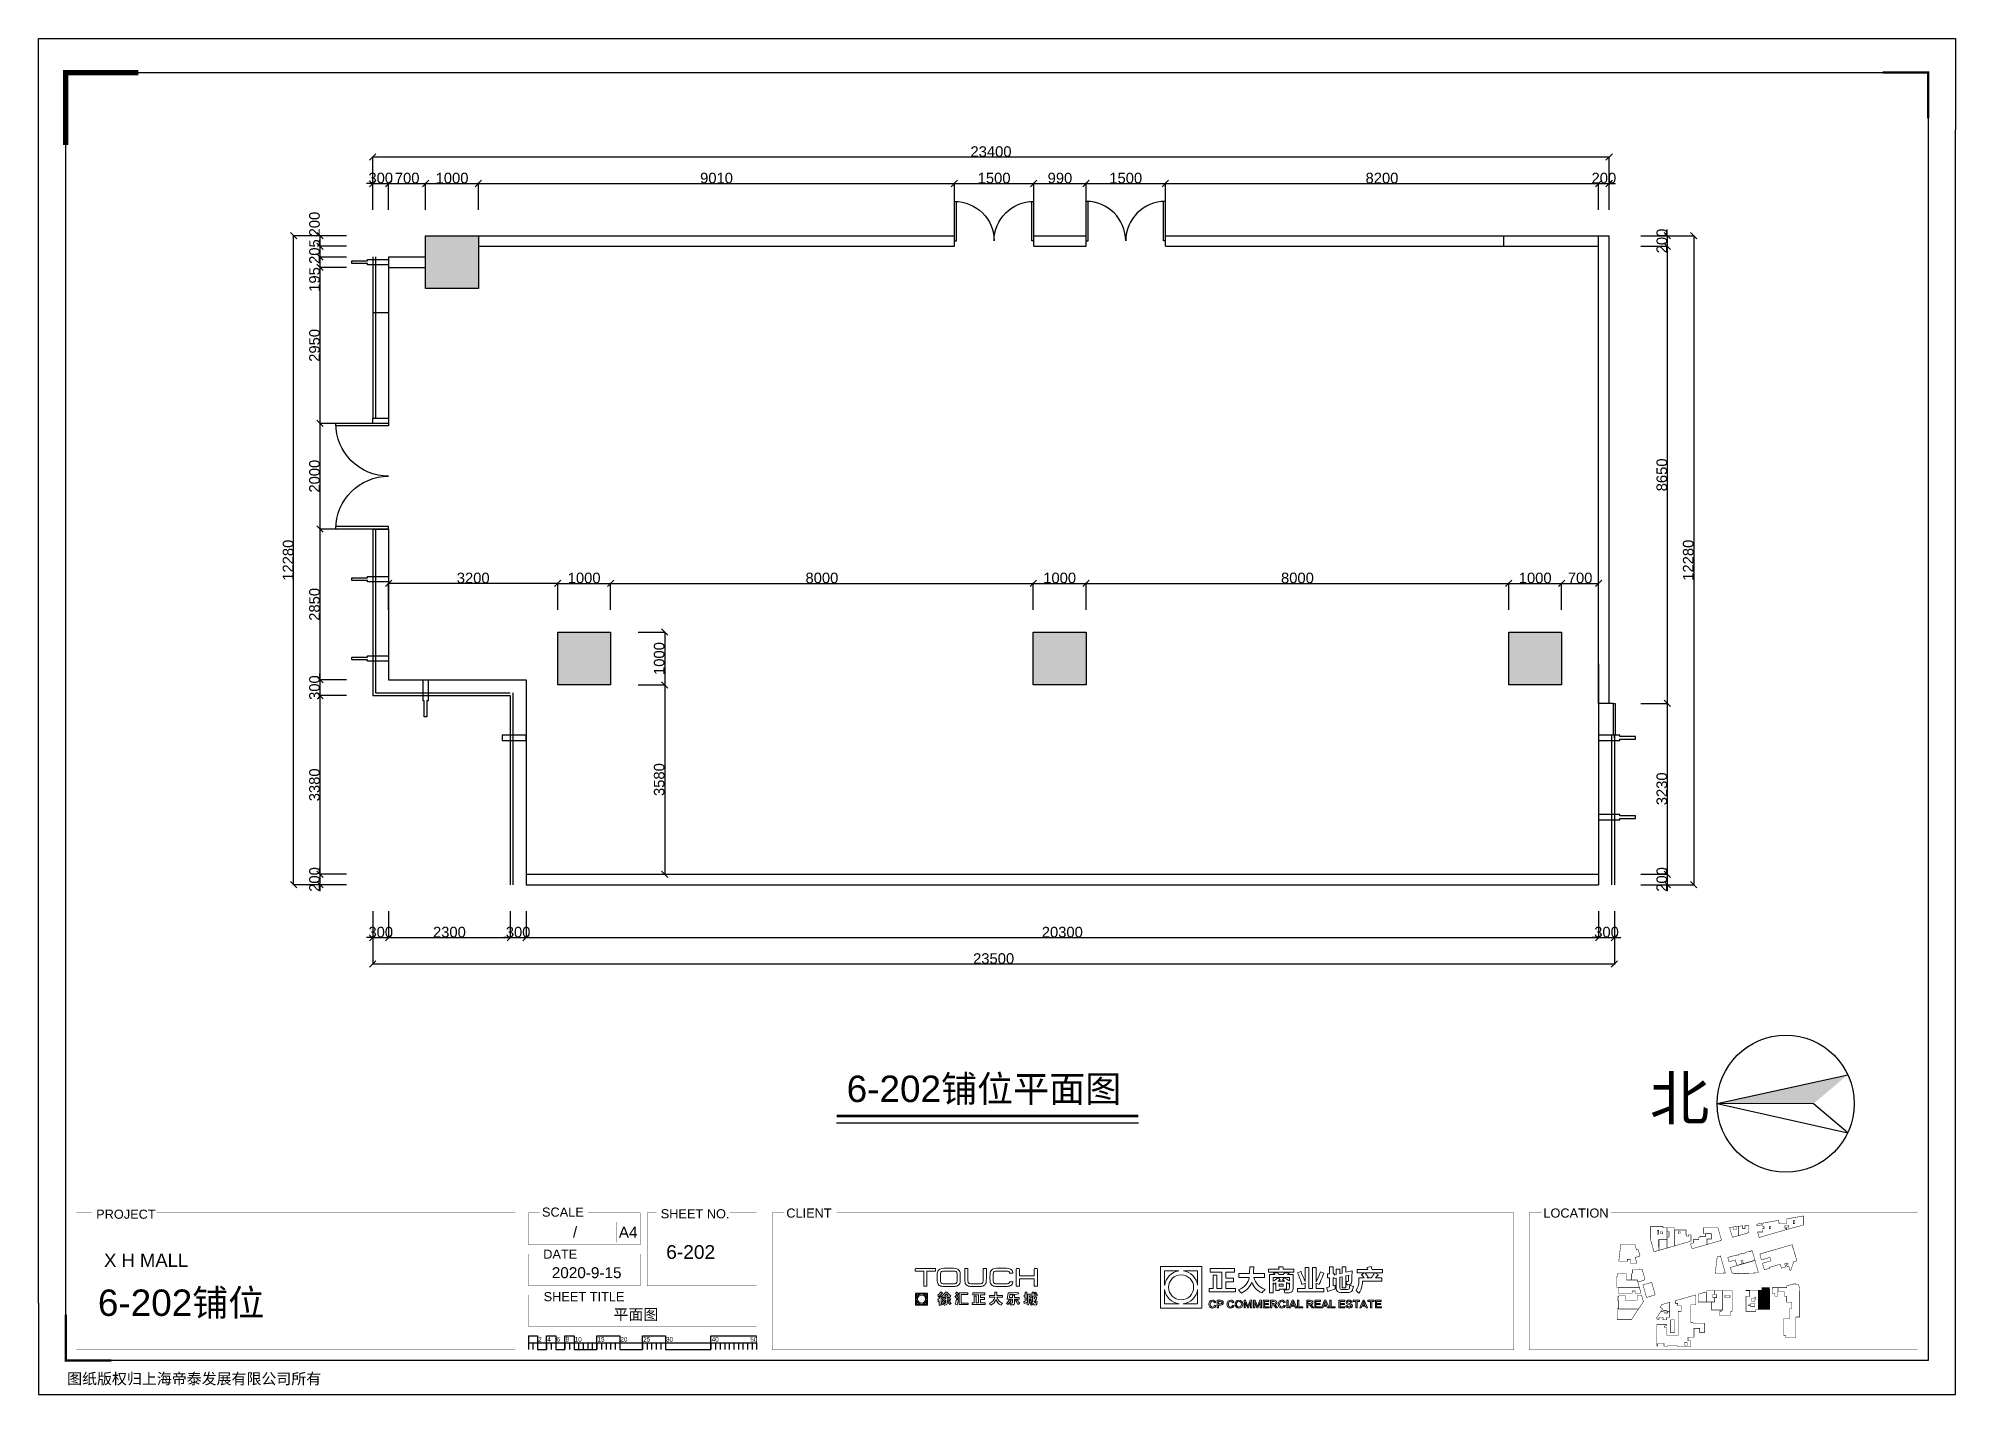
# Model space of a CAD drawing. Header units: inches. Extents: x -17552 to 18736, y -11730 to 13931.
import ezdxf
from ezdxf.enums import TextEntityAlignment as Align

# ---------------------------------------------------------------- set-up
doc = ezdxf.new("R2010")
doc.units = ezdxf.units.IN
doc.header["$MEASUREMENT"] = 0
for name, color, linetype in [('DIM', 3, 'Continuous'), ('DOOR', 100, 'Continuous'), ('WINDOW', 5, 'Continuous'), ('图层 1', 7, 'Continuous'), ('建-墙体', 255, 'Continuous')]:
    doc.layers.add(name, color=color, linetype=linetype)
doc.layers.add('完整拼图091103--$0$A-WALL-INTR-FULL', color=7, linetype='Continuous', lineweight=35)
doc.styles.add('3F_2017.02$0$H1', font='swisscl.ttf')
doc.styles.get("Standard").update_dxf_attribs({"font": 'arial.ttf'})
doc.dimstyles.new('DIM-200MM', dxfattribs={"dimtxt": 200, "dimasz": 120, "dimexe": 10, "dimexo": 10, "dimgap": 0.7, "dimtad": 1, "dimdec": 0, "dimrnd": 5, "dimzin": 1, "dimdsep": 46, "dimtxsty": 'Standard', "dimblk": 'OBLIQUE', "dimcen": 0.5, "dimdle": 1, "dimclrd": 256, "dimclre": 256, "dimclrt": 7, "dimaunit": 1, "dimadec": 0, "dimazin": 0, "dimtfac": 1, "dimtdec": 0, "dimtix": 1, "dimtmove": 2, "dimatfit": 3, "dimfxl": 0, "dimtolj": 1, "dimtzin": 1, "dimarcsym": 0})

msp = doc.modelspace()

# ---------------------------------------------------------------- texts
for s, height, p in [('PROJECT', 172.8, (-16458.3, -8402.1)), ('SCALE', 172.8, (-8020.2, -8362.7)), ('SHEET NO.', 172.8, (-5772.5, -8393.5)), ('CLIENT', 172.8, (-3396.1, -8380.6)), ('LOCATION', 172.8, (10933.2, -8380.6)), ('A4', 207.36, (-6566.1, -8760.9)), ('DATE', 172.8, (-7996.5, -9158.1)), ('SHEET TITLE', 172.8, (-7988.8, -9961.8)), ('2', 86.4, (-8092.6, -10725.7)), ('4', 86.4, (-7919.8, -10725.7)), ('6', 86.4, (-7747, -10725.7)), ('8', 86.4, (-7574.2, -10725.7)), ('10', 86.4, (-7401.4, -10725.7)), ('15', 86.4, (-6969.4, -10725.7)), ('20', 86.4, (-6537.4, -10725.7)), ('25', 86.4, (-6105.4, -10725.7)), ('30', 86.4, (-5673.4, -10725.7)), ('40', 86.4, (-4809.4, -10725.7)), ('50', 86.4, (-4078.1, -10728.8)), ('图纸版权归上海帝泰发展有限公司所有', 207.36, (-17007.3, -11532))]:
    msp.add_text(s, height=height).set_placement(p)
at = {"attachment_point": 1}
for s, insert, char_height in [('6-202{\\fSimSun|b0|i0|c134|p2;铺位平面图}', (-2253.4, -5693.5), 500), ('X H MALL', (-16308.1, -9062.6), 250)]:
    msp.add_mtext_dynamic_manual_height_columns(s, width=6808.082, gutter_width=1, heights=[0], dxfattribs=dict(at, insert=insert, char_height=char_height))
for tag, text, p in [('/', 'AS NOTED', (-7353.6, -8757.7)), ('2020-9-15', '2020-7-22', (-6514.3, -9525.7))]:
    msp.add_attdef(tag, text=text, height=207.36).set_placement(p, align=Align.RIGHT)
for tag, p, s, height in [('6-202', (-5668.9, -9161.2), 'SHEET NO.', 259.2), ('6-202铺位', (-16425.2, -10240.6), '###############', 500), ('平面图', (-6667.1, -10316.4), 'SHEET-TITLE', 207.36)]:
    msp.add_attdef(tag, p, s, height=height)

# ---------------------------------------------------------------- blocks, each defined once
blk = doc.blocks.new('3F_2017.02$0$A$C11E260BE')
blk.add_hatch(color=256).paths.add_polyline_path([(5592, 3026), (8455, 1855), (2523, 8881)])
for p, q in [((5592, 3026), (2523, 8881)), ((2523, 8881), (8455, 1855)), ((2523, 8881), (4926, 5))]:
    blk.add_line(p, q)
at = {"ltscale": 0.1}
blk.add_line((4926, 5), (5592, 3026), dxfattribs=at)
blk.add_circle((4709, 4709), 4709)
at = {"style": '3F_2017.02$0$H1'}
blk.add_text('北', height=3000, rotation=297.74711, dxfattribs=at).set_placement((-633, 12448))
blk = doc.blocks.new('完整拼图091103--$0$MN_L')
for points in [[(-15, -250), (15, -250), (15, 350), (-15, 350)], [(0, -250), (0, -250), (0, -300), (0, -300)]]:
    blk.add_lwpolyline(points, close=True)
blk = doc.blocks.new('完整拼图091103--$0$MN_F')
for points in [[(25, -400), (50, -400), (50, 0), (-50, 0), (-50, -400), (-25, -400)], [(-25, -400), (-25, -700), (25, -700), (25, -400)]]:
    blk.add_lwpolyline(points)
blk = doc.blocks.new('完整拼图091103--$0$MN')
blk.add_lwpolyline([(-50, -450), (50, -450), (50, 0), (-50, 0)], close=True)
blk = doc.blocks.new('_Oblique')
at = {"color": 0, "linetype": 'ByBlock', "lineweight": -2}
blk.add_line((-0.5, -0.5), (0.5, 0.5), dxfattribs=at)
blk = doc.blocks.new('*D175')
at = {"layer": 'DEFPOINTS', "color": 0, "transparency": 16777216}
for p in [(-10922, 11185), (-11222, 8929, 0), (-10922, 8929, 0)]:
    blk.add_point(p, dxfattribs=at)
at = {"layer": 'DIM', "lineweight": -2, "transparency": 16777216}
for p, q in [((-11222, 11185), (-11342, 11185)), ((-11222, 10685), (-11222, 11195)), ((-11222, 11185), (-10922, 11185)), ((-10922, 10685), (-10922, 11195)), ((-10922, 11185), (-10802, 11185))]:
    blk.add_line(p, q, dxfattribs=at)
at = {"layer": 'DIM', "lineweight": -2, "transparency": 16777216, "xscale": 120, "yscale": 120, "zscale": 120}
blk.add_blockref('_Oblique', (-11222, 11185), dxfattribs=at)
at = {"layer": 'DIM', "lineweight": -2, "transparency": 16777216, "xscale": 120, "yscale": 120, "zscale": 120, "rotation": 180}
blk.add_blockref('_Oblique', (-10922, 11185), dxfattribs=at)
at = {"layer": 'DIM', "color": 7, "transparency": 16777216, "insert": (-11072, 11288), "char_height": 200, "attachment_point": 5}
blk.add_mtext('\\A1;300', dxfattribs=at)
blk = doc.blocks.new('*D176')
at = {"layer": 'DEFPOINTS', "color": 0, "transparency": 16777216}
for p in [(-10222, 11185), (-10222, 10197), (-10922, 8929, 0)]:
    blk.add_point(p, dxfattribs=at)
at = {"layer": 'DIM', "lineweight": -2, "transparency": 16777216}
for p, q in [((-10923, 11185), (-10221, 11185)), ((-10922, 10685), (-10922, 11195)), ((-10222, 10685), (-10222, 11195))]:
    blk.add_line(p, q, dxfattribs=at)
at = {"layer": 'DIM', "lineweight": -2, "transparency": 16777216, "xscale": 120, "yscale": 120, "zscale": 120, "rotation": 180}
blk.add_blockref('_Oblique', (-10922, 11185), dxfattribs=at)
at = {"layer": 'DIM', "lineweight": -2, "transparency": 16777216, "xscale": 120, "yscale": 120, "zscale": 120}
blk.add_blockref('_Oblique', (-10222, 11185), dxfattribs=at)
at = {"layer": 'DIM', "color": 7, "transparency": 16777216, "insert": (-10572, 11287), "char_height": 200, "attachment_point": 5}
blk.add_mtext('\\A1;700', dxfattribs=at)
blk = doc.blocks.new('*D177')
at = {"layer": 'DEFPOINTS', "color": 0, "transparency": 16777216}
for p in [(-9222, 11185), (-10222, 10197), (-9222, 10197, 0)]:
    blk.add_point(p, dxfattribs=at)
at = {"layer": 'DIM', "lineweight": -2, "transparency": 16777216}
for p, q in [((-10223, 11185), (-9221, 11185)), ((-10222, 10685), (-10222, 11195)), ((-9222, 10685), (-9222, 11195))]:
    blk.add_line(p, q, dxfattribs=at)
at = {"layer": 'DIM', "lineweight": -2, "transparency": 16777216, "xscale": 120, "yscale": 120, "zscale": 120, "rotation": 180}
blk.add_blockref('_Oblique', (-10222, 11185), dxfattribs=at)
at = {"layer": 'DIM', "lineweight": -2, "transparency": 16777216, "xscale": 120, "yscale": 120, "zscale": 120}
blk.add_blockref('_Oblique', (-9222, 11185), dxfattribs=at)
at = {"layer": 'DIM', "color": 7, "transparency": 16777216, "insert": (-9722, 11287), "char_height": 200, "attachment_point": 5}
blk.add_mtext('\\A1;1000', dxfattribs=at)
blk = doc.blocks.new('*D178')
at = {"layer": 'DEFPOINTS', "color": 0, "transparency": 16777216}
for p in [(-213, 11185), (-9222, 10197, 0), (-213, 9997, 0)]:
    blk.add_point(p, dxfattribs=at)
at = {"layer": 'DIM', "lineweight": -2, "transparency": 16777216}
for p, q in [((-9223, 11185), (-212, 11185)), ((-9222, 10685), (-9222, 11195)), ((-213, 10685), (-213, 11195))]:
    blk.add_line(p, q, dxfattribs=at)
at = {"layer": 'DIM', "lineweight": -2, "transparency": 16777216, "xscale": 120, "yscale": 120, "zscale": 120, "rotation": 180}
blk.add_blockref('_Oblique', (-9222, 11185), dxfattribs=at)
at = {"layer": 'DIM', "lineweight": -2, "transparency": 16777216, "xscale": 120, "yscale": 120, "zscale": 120}
blk.add_blockref('_Oblique', (-213, 11185), dxfattribs=at)
at = {"layer": 'DIM', "color": 7, "transparency": 16777216, "insert": (-4717, 11287), "char_height": 200, "attachment_point": 5}
blk.add_mtext('\\A1;9010', dxfattribs=at)
blk = doc.blocks.new('*D179')
at = {"layer": 'DEFPOINTS', "color": 0, "transparency": 16777216}
for p in [(1287, 11185), (-213, 9997, 0), (1287, 9997, 0)]:
    blk.add_point(p, dxfattribs=at)
at = {"layer": 'DIM', "lineweight": -2, "transparency": 16777216}
for p, q in [((-214, 11185), (1288, 11185)), ((-213, 10685), (-213, 11195)), ((1287, 10685), (1287, 11195))]:
    blk.add_line(p, q, dxfattribs=at)
at = {"layer": 'DIM', "lineweight": -2, "transparency": 16777216, "xscale": 120, "yscale": 120, "zscale": 120, "rotation": 180}
blk.add_blockref('_Oblique', (-213, 11185), dxfattribs=at)
at = {"layer": 'DIM', "lineweight": -2, "transparency": 16777216, "xscale": 120, "yscale": 120, "zscale": 120}
blk.add_blockref('_Oblique', (1287, 11185), dxfattribs=at)
at = {"layer": 'DIM', "color": 7, "transparency": 16777216, "insert": (537, 11287), "char_height": 200, "attachment_point": 5}
blk.add_mtext('\\A1;1500', dxfattribs=at)
blk = doc.blocks.new('*D180')
at = {"layer": 'DEFPOINTS', "color": 0, "transparency": 16777216}
for p in [(2278, 11185), (1287, 9997, 0), (2278, 9997, 0)]:
    blk.add_point(p, dxfattribs=at)
at = {"layer": 'DIM', "lineweight": -2, "transparency": 16777216}
for p, q in [((1286, 11185), (2279, 11185)), ((1287, 10685), (1287, 11195)), ((2278, 10685), (2278, 11195))]:
    blk.add_line(p, q, dxfattribs=at)
at = {"layer": 'DIM', "lineweight": -2, "transparency": 16777216, "xscale": 120, "yscale": 120, "zscale": 120, "rotation": 180}
blk.add_blockref('_Oblique', (1287, 11185), dxfattribs=at)
at = {"layer": 'DIM', "lineweight": -2, "transparency": 16777216, "xscale": 120, "yscale": 120, "zscale": 120}
blk.add_blockref('_Oblique', (2278, 11185), dxfattribs=at)
at = {"layer": 'DIM', "color": 7, "transparency": 16777216, "insert": (1783, 11287), "char_height": 200, "attachment_point": 5}
blk.add_mtext('\\A1;990', dxfattribs=at)
blk = doc.blocks.new('*D181')
at = {"layer": 'DEFPOINTS', "color": 0, "transparency": 16777216}
for p in [(3778, 11185), (2278, 9997, 0), (3778, 9997, 0)]:
    blk.add_point(p, dxfattribs=at)
at = {"layer": 'DIM', "lineweight": -2, "transparency": 16777216}
for p, q in [((2277, 11185), (3779, 11185)), ((2278, 10685), (2278, 11195)), ((3778, 10685), (3778, 11195))]:
    blk.add_line(p, q, dxfattribs=at)
at = {"layer": 'DIM', "lineweight": -2, "transparency": 16777216, "xscale": 120, "yscale": 120, "zscale": 120, "rotation": 180}
blk.add_blockref('_Oblique', (2278, 11185), dxfattribs=at)
at = {"layer": 'DIM', "lineweight": -2, "transparency": 16777216, "xscale": 120, "yscale": 120, "zscale": 120}
blk.add_blockref('_Oblique', (3778, 11185), dxfattribs=at)
at = {"layer": 'DIM', "color": 7, "transparency": 16777216, "insert": (3028, 11287), "char_height": 200, "attachment_point": 5}
blk.add_mtext('\\A1;1500', dxfattribs=at)
blk = doc.blocks.new('*D182')
at = {"layer": 'DEFPOINTS', "color": 0, "transparency": 16777216}
for p in [(11978, 11185), (3778, 9997, 0), (11978, 9724, 0)]:
    blk.add_point(p, dxfattribs=at)
at = {"layer": 'DIM', "lineweight": -2, "transparency": 16777216}
for p, q in [((3777, 11185), (11979, 11185)), ((3778, 10685), (3778, 11195)), ((11978, 10685), (11978, 11195))]:
    blk.add_line(p, q, dxfattribs=at)
at = {"layer": 'DIM', "lineweight": -2, "transparency": 16777216, "xscale": 120, "yscale": 120, "zscale": 120, "rotation": 180}
blk.add_blockref('_Oblique', (3778, 11185), dxfattribs=at)
at = {"layer": 'DIM', "lineweight": -2, "transparency": 16777216, "xscale": 120, "yscale": 120, "zscale": 120}
blk.add_blockref('_Oblique', (11978, 11185), dxfattribs=at)
at = {"layer": 'DIM', "color": 7, "transparency": 16777216, "insert": (7878, 11287), "char_height": 200, "attachment_point": 5}
blk.add_mtext('\\A1;8200', dxfattribs=at)
blk = doc.blocks.new('*D183')
at = {"layer": 'DEFPOINTS', "color": 0, "transparency": 16777216}
for p in [(12178, 11185), (11978, 9724, 0), (12178, 9703)]:
    blk.add_point(p, dxfattribs=at)
at = {"layer": 'DIM', "lineweight": -2, "transparency": 16777216}
for p, q in [((11978, 11185), (11858, 11185)), ((11978, 10685), (11978, 11195)), ((11978, 11185), (12178, 11185)), ((12178, 10685), (12178, 11195)), ((12178, 11185), (12298, 11185))]:
    blk.add_line(p, q, dxfattribs=at)
at = {"layer": 'DIM', "lineweight": -2, "transparency": 16777216, "xscale": 120, "yscale": 120, "zscale": 120}
blk.add_blockref('_Oblique', (11978, 11185), dxfattribs=at)
at = {"layer": 'DIM', "lineweight": -2, "transparency": 16777216, "xscale": 120, "yscale": 120, "zscale": 120, "rotation": 180}
blk.add_blockref('_Oblique', (12178, 11185), dxfattribs=at)
at = {"layer": 'DIM', "color": 7, "transparency": 16777216, "insert": (12078, 11287), "char_height": 200, "attachment_point": 5}
blk.add_mtext('\\A1;200', dxfattribs=at)
blk = doc.blocks.new('*D184')
at = {"layer": 'DEFPOINTS', "color": 0, "transparency": 16777216}
for p in [(-11222, 11685), (12178, 10197), (-11222, 9445, 0)]:
    blk.add_point(p, dxfattribs=at)
at = {"layer": 'DIM', "lineweight": -2, "transparency": 16777216}
for p, q in [((12179, 11685), (-11223, 11685)), ((-11222, 11185), (-11222, 11695)), ((12178, 11185), (12178, 11695))]:
    blk.add_line(p, q, dxfattribs=at)
at = {"layer": 'DIM', "lineweight": -2, "transparency": 16777216, "xscale": 120, "yscale": 120, "zscale": 120, "rotation": 180}
blk.add_blockref('_Oblique', (-11222, 11685), dxfattribs=at)
at = {"layer": 'DIM', "lineweight": -2, "transparency": 16777216, "xscale": 120, "yscale": 120, "zscale": 120}
blk.add_blockref('_Oblique', (12178, 11685), dxfattribs=at)
at = {"layer": 'DIM', "color": 7, "transparency": 16777216, "insert": (478, 11788), "char_height": 200, "attachment_point": 5}
blk.add_mtext('\\A1;23400', dxfattribs=at)
blk = doc.blocks.new('*D185')
at = {"layer": 'DEFPOINTS', "color": 0, "transparency": 16777216}
for p in [(11466, 10197, 0), (11466, 9997, 0), (13278, 9997)]:
    blk.add_point(p, dxfattribs=at)
at = {"layer": 'DIM', "lineweight": -2, "transparency": 16777216}
for p, q in [((12778, 10197), (13288, 10197)), ((13278, 10197), (13278, 10317)), ((13278, 10197), (13278, 9997)), ((12778, 9997), (13288, 9997)), ((13278, 9997), (13278, 9877))]:
    blk.add_line(p, q, dxfattribs=at)
at = {"layer": 'DIM', "lineweight": -2, "transparency": 16777216, "xscale": 120, "yscale": 120, "zscale": 120}
for p, rotation in [((13278, 10197), 270), ((13278, 9997), 90)]:
    blk.add_blockref('_Oblique', p, dxfattribs=dict(at, rotation=rotation))
at = {"layer": 'DIM', "color": 7, "transparency": 16777216, "insert": (13175, 10097), "char_height": 200, "attachment_point": 5, "rotation": 90}
blk.add_mtext('\\A1;200', dxfattribs=at)
blk = doc.blocks.new('*D186')
at = {"layer": 'DEFPOINTS', "color": 0, "transparency": 16777216}
for p in [(11466, 9997, 0), (12058, 1347, 0), (13278, 1347)]:
    blk.add_point(p, dxfattribs=at)
at = {"layer": 'DIM', "lineweight": -2, "transparency": 16777216}
for p, q in [((12778, 9997), (13288, 9997)), ((13278, 9998), (13278, 1346)), ((12778, 1347), (13288, 1347))]:
    blk.add_line(p, q, dxfattribs=at)
at = {"layer": 'DIM', "lineweight": -2, "transparency": 16777216, "xscale": 120, "yscale": 120, "zscale": 120}
for p, rotation in [((13278, 9997), 90), ((13278, 1347), 270)]:
    blk.add_blockref('_Oblique', p, dxfattribs=dict(at, rotation=rotation))
at = {"layer": 'DIM', "color": 7, "transparency": 16777216, "insert": (13175, 5672), "char_height": 200, "attachment_point": 5, "rotation": 90}
blk.add_mtext('\\A1;8650', dxfattribs=at)
blk = doc.blocks.new('*D187')
at = {"layer": 'DEFPOINTS', "color": 0, "transparency": 16777216}
for p in [(12058, 1347, 0), (11595, -1883, 0), (13278, -1883)]:
    blk.add_point(p, dxfattribs=at)
at = {"layer": 'DIM', "lineweight": -2, "transparency": 16777216}
for p, q in [((12778, 1347), (13288, 1347)), ((13278, 1348), (13278, -1884)), ((12778, -1883), (13288, -1883))]:
    blk.add_line(p, q, dxfattribs=at)
at = {"layer": 'DIM', "lineweight": -2, "transparency": 16777216, "xscale": 120, "yscale": 120, "zscale": 120}
for p, rotation in [((13278, 1347), 90), ((13278, -1883), 270)]:
    blk.add_blockref('_Oblique', p, dxfattribs=dict(at, rotation=rotation))
at = {"layer": 'DIM', "color": 7, "transparency": 16777216, "insert": (13175, -268), "char_height": 200, "attachment_point": 5, "rotation": 90}
blk.add_mtext('\\A1;3230', dxfattribs=at)
blk = doc.blocks.new('*D188')
at = {"layer": 'DEFPOINTS', "color": 0, "transparency": 16777216}
for p in [(11528, -2083, 0), (11595, -1883, 0), (13278, -2083)]:
    blk.add_point(p, dxfattribs=at)
at = {"layer": 'DIM', "lineweight": -2, "transparency": 16777216}
for p, q in [((13278, -1883), (13278, -1763)), ((12778, -1883), (13288, -1883)), ((12778, -2083), (13288, -2083)), ((13278, -1883), (13278, -2083)), ((13278, -2083), (13278, -2203))]:
    blk.add_line(p, q, dxfattribs=at)
at = {"layer": 'DIM', "lineweight": -2, "transparency": 16777216, "xscale": 120, "yscale": 120, "zscale": 120}
for p, rotation in [((13278, -1883), 270), ((13278, -2083), 90)]:
    blk.add_blockref('_Oblique', p, dxfattribs=dict(at, rotation=rotation))
at = {"layer": 'DIM', "color": 7, "transparency": 16777216, "insert": (13175, -1983), "char_height": 200, "attachment_point": 5, "rotation": 90}
blk.add_mtext('\\A1;200', dxfattribs=at)
blk = doc.blocks.new('*D189')
at = {"layer": 'DEFPOINTS', "color": 0, "transparency": 16777216}
for p in [(10658, 10197, 0), (10658, -2083, 0), (13778, -2083)]:
    blk.add_point(p, dxfattribs=at)
at = {"layer": 'DIM', "lineweight": -2, "transparency": 16777216}
for p, q in [((13278, 10197), (13788, 10197)), ((13778, 10198), (13778, -2084)), ((13278, -2083), (13788, -2083))]:
    blk.add_line(p, q, dxfattribs=at)
at = {"layer": 'DIM', "lineweight": -2, "transparency": 16777216, "xscale": 120, "yscale": 120, "zscale": 120}
for p, rotation in [((13778, 10197), 90), ((13778, -2083), 270)]:
    blk.add_blockref('_Oblique', p, dxfattribs=dict(at, rotation=rotation))
at = {"layer": 'DIM', "color": 7, "transparency": 16777216, "insert": (13675, 4057), "char_height": 200, "attachment_point": 5, "rotation": 90}
blk.add_mtext('\\A1;12280', dxfattribs=at)
blk = doc.blocks.new('*D190')
at = {"layer": 'DEFPOINTS', "color": 0, "transparency": 16777216}
for p in [(-11222, 2900, 0), (-10922, 2900, 0), (-10922, -3083)]:
    blk.add_point(p, dxfattribs=at)
at = {"layer": 'DIM', "lineweight": -2, "transparency": 16777216}
for p, q in [((-11222, -2583), (-11222, -3093)), ((-10922, -2583), (-10922, -3093)), ((-11222, -3083), (-11342, -3083)), ((-11222, -3083), (-10922, -3083)), ((-10922, -3083), (-10802, -3083))]:
    blk.add_line(p, q, dxfattribs=at)
at = {"layer": 'DIM', "lineweight": -2, "transparency": 16777216, "xscale": 120, "yscale": 120, "zscale": 120}
blk.add_blockref('_Oblique', (-11222, -3083), dxfattribs=at)
at = {"layer": 'DIM', "lineweight": -2, "transparency": 16777216, "xscale": 120, "yscale": 120, "zscale": 120, "rotation": 180}
blk.add_blockref('_Oblique', (-10922, -3083), dxfattribs=at)
at = {"layer": 'DIM', "color": 7, "transparency": 16777216, "insert": (-11072, -2980), "char_height": 200, "attachment_point": 5}
blk.add_mtext('\\A1;300', dxfattribs=at)
blk = doc.blocks.new('*D191')
at = {"layer": 'DEFPOINTS', "color": 0, "transparency": 16777216}
for p in [(-10922, 2900, 0), (-8622, -439, 0), (-8622, -3083)]:
    blk.add_point(p, dxfattribs=at)
at = {"layer": 'DIM', "lineweight": -2, "transparency": 16777216}
for p, q in [((-10922, -2583), (-10922, -3093)), ((-8622, -2583), (-8622, -3093)), ((-10923, -3083), (-8621, -3083))]:
    blk.add_line(p, q, dxfattribs=at)
at = {"layer": 'DIM', "lineweight": -2, "transparency": 16777216, "xscale": 120, "yscale": 120, "zscale": 120, "rotation": 180}
blk.add_blockref('_Oblique', (-10922, -3083), dxfattribs=at)
at = {"layer": 'DIM', "lineweight": -2, "transparency": 16777216, "xscale": 120, "yscale": 120, "zscale": 120}
blk.add_blockref('_Oblique', (-8622, -3083), dxfattribs=at)
at = {"layer": 'DIM', "color": 7, "transparency": 16777216, "insert": (-9772, -2980), "char_height": 200, "attachment_point": 5}
blk.add_mtext('\\A1;2300', dxfattribs=at)
blk = doc.blocks.new('*D192')
at = {"layer": 'DEFPOINTS', "color": 0, "transparency": 16777216}
for p in [(-8622, -439, 0), (-8322, -446, 0), (-8322, -3083)]:
    blk.add_point(p, dxfattribs=at)
at = {"layer": 'DIM', "lineweight": -2, "transparency": 16777216}
for p, q in [((-8622, -2583), (-8622, -3093)), ((-8322, -2583), (-8322, -3093)), ((-8622, -3083), (-8742, -3083)), ((-8622, -3083), (-8322, -3083)), ((-8322, -3083), (-8202, -3083))]:
    blk.add_line(p, q, dxfattribs=at)
at = {"layer": 'DIM', "lineweight": -2, "transparency": 16777216, "xscale": 120, "yscale": 120, "zscale": 120}
blk.add_blockref('_Oblique', (-8622, -3083), dxfattribs=at)
at = {"layer": 'DIM', "lineweight": -2, "transparency": 16777216, "xscale": 120, "yscale": 120, "zscale": 120, "rotation": 180}
blk.add_blockref('_Oblique', (-8322, -3083), dxfattribs=at)
at = {"layer": 'DIM', "color": 7, "transparency": 16777216, "insert": (-8472, -2980), "char_height": 200, "attachment_point": 5}
blk.add_mtext('\\A1;300', dxfattribs=at)
blk = doc.blocks.new('*D193')
at = {"layer": 'DEFPOINTS', "color": 0, "transparency": 16777216}
for p in [(-8322, -446, 0), (11978, -1291, 0), (11978, -3083)]:
    blk.add_point(p, dxfattribs=at)
at = {"layer": 'DIM', "lineweight": -2, "transparency": 16777216}
for p, q in [((-8322, -2583), (-8322, -3093)), ((11978, -2583), (11978, -3093)), ((-8323, -3083), (11979, -3083))]:
    blk.add_line(p, q, dxfattribs=at)
at = {"layer": 'DIM', "lineweight": -2, "transparency": 16777216, "xscale": 120, "yscale": 120, "zscale": 120, "rotation": 180}
blk.add_blockref('_Oblique', (-8322, -3083), dxfattribs=at)
at = {"layer": 'DIM', "lineweight": -2, "transparency": 16777216, "xscale": 120, "yscale": 120, "zscale": 120}
blk.add_blockref('_Oblique', (11978, -3083), dxfattribs=at)
at = {"layer": 'DIM', "color": 7, "transparency": 16777216, "insert": (1828, -2980), "char_height": 200, "attachment_point": 5}
blk.add_mtext('\\A1;20300', dxfattribs=at)
blk = doc.blocks.new('*D194')
at = {"layer": 'DEFPOINTS', "color": 0, "transparency": 16777216}
for p in [(11978, -1291, 0), (12278, -1270, 0), (12278, -3083)]:
    blk.add_point(p, dxfattribs=at)
at = {"layer": 'DIM', "lineweight": -2, "transparency": 16777216}
for p, q in [((11978, -2583), (11978, -3093)), ((12278, -2583), (12278, -3093)), ((11978, -3083), (11858, -3083)), ((11978, -3083), (12278, -3083)), ((12278, -3083), (12398, -3083))]:
    blk.add_line(p, q, dxfattribs=at)
at = {"layer": 'DIM', "lineweight": -2, "transparency": 16777216, "xscale": 120, "yscale": 120, "zscale": 120}
blk.add_blockref('_Oblique', (11978, -3083), dxfattribs=at)
at = {"layer": 'DIM', "lineweight": -2, "transparency": 16777216, "xscale": 120, "yscale": 120, "zscale": 120, "rotation": 180}
blk.add_blockref('_Oblique', (12278, -3083), dxfattribs=at)
at = {"layer": 'DIM', "color": 7, "transparency": 16777216, "insert": (12128, -2980), "char_height": 200, "attachment_point": 5}
blk.add_mtext('\\A1;300', dxfattribs=at)
blk = doc.blocks.new('*D195')
at = {"layer": 'DEFPOINTS', "color": 0, "transparency": 16777216}
for p in [(-11222, 2900, 0), (12278, -1270, 0), (-11222, -3583)]:
    blk.add_point(p, dxfattribs=at)
at = {"layer": 'DIM', "lineweight": -2, "transparency": 16777216}
for p, q in [((-11222, -3083), (-11222, -3593)), ((12278, -3083), (12278, -3593)), ((12279, -3583), (-11223, -3583))]:
    blk.add_line(p, q, dxfattribs=at)
at = {"layer": 'DIM', "lineweight": -2, "transparency": 16777216, "xscale": 120, "yscale": 120, "zscale": 120, "rotation": 180}
blk.add_blockref('_Oblique', (-11222, -3583), dxfattribs=at)
at = {"layer": 'DIM', "lineweight": -2, "transparency": 16777216, "xscale": 120, "yscale": 120, "zscale": 120}
blk.add_blockref('_Oblique', (12278, -3583), dxfattribs=at)
at = {"layer": 'DIM', "color": 7, "transparency": 16777216, "insert": (528, -3480), "char_height": 200, "attachment_point": 5}
blk.add_mtext('\\A1;23500', dxfattribs=at)
blk = doc.blocks.new('*D196')
at = {"layer": 'DEFPOINTS', "color": 0, "transparency": 16777216}
for p in [(-8865, 10197, 0), (-12222, 9997), (-8865, 9997, 0)]:
    blk.add_point(p, dxfattribs=at)
at = {"layer": 'DIM', "lineweight": -2, "transparency": 16777216}
for p, q in [((-11722, 10197), (-12232, 10197)), ((-12222, 10198), (-12222, 9996)), ((-11722, 9997), (-12232, 9997))]:
    blk.add_line(p, q, dxfattribs=at)
at = {"layer": 'DIM', "lineweight": -2, "transparency": 16777216, "xscale": 120, "yscale": 120, "zscale": 120}
for p, rotation in [((-12222, 10197), 90), ((-12222, 9997), 270)]:
    blk.add_blockref('_Oblique', p, dxfattribs=dict(at, rotation=rotation))
at = {"layer": 'DIM', "color": 7, "transparency": 16777216, "insert": (-12325, 10417), "char_height": 200, "attachment_point": 5, "rotation": 90}
blk.add_mtext('\\A1;200', dxfattribs=at)
blk = doc.blocks.new('*D197')
at = {"layer": 'DEFPOINTS', "color": 0, "transparency": 16777216}
for p in [(-8865, 9997, 0), (-12222, 9794), (-10222, 9794)]:
    blk.add_point(p, dxfattribs=at)
at = {"layer": 'DIM', "lineweight": -2, "transparency": 16777216}
for p, q in [((-11722, 9997), (-12232, 9997)), ((-12222, 9997), (-12222, 10117)), ((-12222, 9997), (-12222, 9794)), ((-11722, 9794), (-12232, 9794)), ((-12222, 9794), (-12222, 9674))]:
    blk.add_line(p, q, dxfattribs=at)
at = {"layer": 'DIM', "lineweight": -2, "transparency": 16777216, "xscale": 120, "yscale": 120, "zscale": 120}
for p, rotation in [((-12222, 9997), 270), ((-12222, 9794), 90)]:
    blk.add_blockref('_Oblique', p, dxfattribs=dict(at, rotation=rotation))
at = {"layer": 'DIM', "color": 7, "transparency": 16777216, "insert": (-12325, 9896), "char_height": 200, "attachment_point": 5, "rotation": 90}
blk.add_mtext('\\A1;205', dxfattribs=at)
blk = doc.blocks.new('*D198')
at = {"layer": 'DEFPOINTS', "color": 0, "transparency": 16777216}
for p in [(-12222, 9597), (-10222, 9794), (-10222, 9597)]:
    blk.add_point(p, dxfattribs=at)
at = {"layer": 'DIM', "lineweight": -2, "transparency": 16777216}
for p, q in [((-11722, 9794), (-12232, 9794)), ((-11722, 9597), (-12232, 9597)), ((-12222, 9795), (-12222, 9596))]:
    blk.add_line(p, q, dxfattribs=at)
at = {"layer": 'DIM', "lineweight": -2, "transparency": 16777216, "xscale": 120, "yscale": 120, "zscale": 120}
for p, rotation in [((-12222, 9794), 90), ((-12222, 9597), 270)]:
    blk.add_blockref('_Oblique', p, dxfattribs=dict(at, rotation=rotation))
at = {"layer": 'DIM', "color": 7, "transparency": 16777216, "insert": (-12325, 9369), "char_height": 200, "attachment_point": 5, "rotation": 90}
blk.add_mtext('\\A1;195', dxfattribs=at)
blk = doc.blocks.new('*D199')
at = {"layer": 'DEFPOINTS', "color": 0, "transparency": 16777216}
for p in [(-10222, 9597), (-12222, 6647), (-10922, 6647, 0)]:
    blk.add_point(p, dxfattribs=at)
at = {"layer": 'DIM', "lineweight": -2, "transparency": 16777216}
for p, q in [((-11722, 9597), (-12232, 9597)), ((-12222, 9598), (-12222, 6646)), ((-11722, 6647), (-12232, 6647))]:
    blk.add_line(p, q, dxfattribs=at)
at = {"layer": 'DIM', "lineweight": -2, "transparency": 16777216, "xscale": 120, "yscale": 120, "zscale": 120}
for p, rotation in [((-12222, 9597), 90), ((-12222, 6647), 270)]:
    blk.add_blockref('_Oblique', p, dxfattribs=dict(at, rotation=rotation))
at = {"layer": 'DIM', "color": 7, "transparency": 16777216, "insert": (-12325, 8122), "char_height": 200, "attachment_point": 5, "rotation": 90}
blk.add_mtext('\\A1;2950', dxfattribs=at)
blk = doc.blocks.new('*D200')
at = {"layer": 'DEFPOINTS', "color": 0, "transparency": 16777216}
for p in [(-10922, 6647, 0), (-12222, 4647), (-10922, 4647, 0)]:
    blk.add_point(p, dxfattribs=at)
at = {"layer": 'DIM', "lineweight": -2, "transparency": 16777216}
for p, q in [((-11722, 6647), (-12232, 6647)), ((-12222, 6648), (-12222, 4646)), ((-11722, 4647), (-12232, 4647))]:
    blk.add_line(p, q, dxfattribs=at)
at = {"layer": 'DIM', "lineweight": -2, "transparency": 16777216, "xscale": 120, "yscale": 120, "zscale": 120}
for p, rotation in [((-12222, 6647), 90), ((-12222, 4647), 270)]:
    blk.add_blockref('_Oblique', p, dxfattribs=dict(at, rotation=rotation))
at = {"layer": 'DIM', "color": 7, "transparency": 16777216, "insert": (-12325, 5647), "char_height": 200, "attachment_point": 5, "rotation": 90}
blk.add_mtext('\\A1;2000', dxfattribs=at)
blk = doc.blocks.new('*D201')
at = {"layer": 'DEFPOINTS', "color": 0, "transparency": 16777216}
for p in [(-10922, 4647, 0), (-12222, 1797), (-9136, 1797, 0)]:
    blk.add_point(p, dxfattribs=at)
at = {"layer": 'DIM', "lineweight": -2, "transparency": 16777216}
for p, q in [((-11722, 4647), (-12232, 4647)), ((-12222, 4648), (-12222, 1796)), ((-11722, 1797), (-12232, 1797))]:
    blk.add_line(p, q, dxfattribs=at)
at = {"layer": 'DIM', "lineweight": -2, "transparency": 16777216, "xscale": 120, "yscale": 120, "zscale": 120}
for p, rotation in [((-12222, 4647), 90), ((-12222, 1797), 270)]:
    blk.add_blockref('_Oblique', p, dxfattribs=dict(at, rotation=rotation))
at = {"layer": 'DIM', "color": 7, "transparency": 16777216, "insert": (-12325, 3222), "char_height": 200, "attachment_point": 5, "rotation": 90}
blk.add_mtext('\\A1;2850', dxfattribs=at)
blk = doc.blocks.new('*D202')
at = {"layer": 'DEFPOINTS', "color": 0, "transparency": 16777216}
for p in [(-12222, 1497), (-9157, 1497, 0), (-9136, 1797, 0)]:
    blk.add_point(p, dxfattribs=at)
at = {"layer": 'DIM', "lineweight": -2, "transparency": 16777216}
for p, q in [((-12222, 1797), (-12222, 1917)), ((-11722, 1797), (-12232, 1797)), ((-11722, 1497), (-12232, 1497)), ((-12222, 1797), (-12222, 1497)), ((-12222, 1497), (-12222, 1377))]:
    blk.add_line(p, q, dxfattribs=at)
at = {"layer": 'DIM', "lineweight": -2, "transparency": 16777216, "xscale": 120, "yscale": 120, "zscale": 120}
for p, rotation in [((-12222, 1797), 270), ((-12222, 1497), 90)]:
    blk.add_blockref('_Oblique', p, dxfattribs=dict(at, rotation=rotation))
at = {"layer": 'DIM', "color": 7, "transparency": 16777216, "insert": (-12325, 1647), "char_height": 200, "attachment_point": 5, "rotation": 90}
blk.add_mtext('\\A1;300', dxfattribs=at)
blk = doc.blocks.new('*D203')
at = {"layer": 'DEFPOINTS', "color": 0, "transparency": 16777216}
for p in [(-9157, 1497, 0), (-12222, -1883), (-7652, -1883, 0)]:
    blk.add_point(p, dxfattribs=at)
at = {"layer": 'DIM', "lineweight": -2, "transparency": 16777216}
for p, q in [((-11722, 1497), (-12232, 1497)), ((-12222, 1498), (-12222, -1884)), ((-11722, -1883), (-12232, -1883))]:
    blk.add_line(p, q, dxfattribs=at)
at = {"layer": 'DIM', "lineweight": -2, "transparency": 16777216, "xscale": 120, "yscale": 120, "zscale": 120}
for p, rotation in [((-12222, 1497), 90), ((-12222, -1883), 270)]:
    blk.add_blockref('_Oblique', p, dxfattribs=dict(at, rotation=rotation))
at = {"layer": 'DIM', "color": 7, "transparency": 16777216, "insert": (-12325, -193), "char_height": 200, "attachment_point": 5, "rotation": 90}
blk.add_mtext('\\A1;3380', dxfattribs=at)
blk = doc.blocks.new('*D204')
at = {"layer": 'DEFPOINTS', "color": 0, "transparency": 16777216}
for p in [(-12222, -2083), (-7665, -2083, 0), (-7652, -1883, 0)]:
    blk.add_point(p, dxfattribs=at)
at = {"layer": 'DIM', "lineweight": -2, "transparency": 16777216}
for p, q in [((-12222, -1883), (-12222, -1763)), ((-11722, -1883), (-12232, -1883)), ((-11722, -2083), (-12232, -2083)), ((-12222, -1883), (-12222, -2083)), ((-12222, -2083), (-12222, -2203))]:
    blk.add_line(p, q, dxfattribs=at)
at = {"layer": 'DIM', "lineweight": -2, "transparency": 16777216, "xscale": 120, "yscale": 120, "zscale": 120}
for p, rotation in [((-12222, -1883), 270), ((-12222, -2083), 90)]:
    blk.add_blockref('_Oblique', p, dxfattribs=dict(at, rotation=rotation))
at = {"layer": 'DIM', "color": 7, "transparency": 16777216, "insert": (-12325, -1983), "char_height": 200, "attachment_point": 5, "rotation": 90}
blk.add_mtext('\\A1;200', dxfattribs=at)
blk = doc.blocks.new('*D205')
at = {"layer": 'DEFPOINTS', "color": 0, "transparency": 16777216}
for p in [(-12722, 10197), (-8193, 10197, 0), (-7665, -2083, 0)]:
    blk.add_point(p, dxfattribs=at)
at = {"layer": 'DIM', "lineweight": -2, "transparency": 16777216}
for p, q in [((-12222, 10197), (-12732, 10197)), ((-12722, -2084), (-12722, 10198)), ((-12222, -2083), (-12732, -2083))]:
    blk.add_line(p, q, dxfattribs=at)
at = {"layer": 'DIM', "lineweight": -2, "transparency": 16777216, "xscale": 120, "yscale": 120, "zscale": 120}
for p, rotation in [((-12722, 10197), 90), ((-12722, -2083), 270)]:
    blk.add_blockref('_Oblique', p, dxfattribs=dict(at, rotation=rotation))
at = {"layer": 'DIM', "color": 7, "transparency": 16777216, "insert": (-12825, 4057), "char_height": 200, "attachment_point": 5, "rotation": 90}
blk.add_mtext('\\A1;12280', dxfattribs=at)
blk = doc.blocks.new('*D206')
at = {"layer": 'DEFPOINTS', "color": 0, "transparency": 16777216}
for p in [(1278, 3618), (-6722, 2197), (1278, 2197)]:
    blk.add_point(p, dxfattribs=at)
at = {"layer": 'DIM', "lineweight": -2, "transparency": 16777216}
for p, q in [((-6723, 3618), (1279, 3618)), ((-6722, 3118), (-6722, 3628)), ((1278, 3118), (1278, 3628))]:
    blk.add_line(p, q, dxfattribs=at)
at = {"layer": 'DIM', "lineweight": -2, "transparency": 16777216, "xscale": 120, "yscale": 120, "zscale": 120, "rotation": 180}
blk.add_blockref('_Oblique', (-6722, 3618), dxfattribs=at)
at = {"layer": 'DIM', "lineweight": -2, "transparency": 16777216, "xscale": 120, "yscale": 120, "zscale": 120}
blk.add_blockref('_Oblique', (1278, 3618), dxfattribs=at)
at = {"layer": 'DIM', "color": 7, "transparency": 16777216, "insert": (-2722, 3721), "char_height": 200, "attachment_point": 5}
blk.add_mtext('\\A1;8000', dxfattribs=at)
blk = doc.blocks.new('*D207')
at = {"layer": 'DEFPOINTS', "color": 0, "transparency": 16777216}
for p in [(2278, 3618), (2278, 2697), (1278, 2197)]:
    blk.add_point(p, dxfattribs=at)
at = {"layer": 'DIM', "lineweight": -2, "transparency": 16777216}
for p, q in [((1277, 3618), (2279, 3618)), ((1278, 3118), (1278, 3628)), ((2278, 3118), (2278, 3628))]:
    blk.add_line(p, q, dxfattribs=at)
at = {"layer": 'DIM', "lineweight": -2, "transparency": 16777216, "xscale": 120, "yscale": 120, "zscale": 120, "rotation": 180}
blk.add_blockref('_Oblique', (1278, 3618), dxfattribs=at)
at = {"layer": 'DIM', "lineweight": -2, "transparency": 16777216, "xscale": 120, "yscale": 120, "zscale": 120}
blk.add_blockref('_Oblique', (2278, 3618), dxfattribs=at)
at = {"layer": 'DIM', "color": 7, "transparency": 16777216, "insert": (1778, 3721), "char_height": 200, "attachment_point": 5}
blk.add_mtext('\\A1;1000', dxfattribs=at)
blk = doc.blocks.new('*D208')
at = {"layer": 'DEFPOINTS', "color": 0, "transparency": 16777216}
for p in [(10278, 3618), (2278, 2697), (10278, 2697)]:
    blk.add_point(p, dxfattribs=at)
at = {"layer": 'DIM', "lineweight": -2, "transparency": 16777216}
for p, q in [((2277, 3618), (10279, 3618)), ((2278, 3118), (2278, 3628)), ((10278, 3118), (10278, 3628))]:
    blk.add_line(p, q, dxfattribs=at)
at = {"layer": 'DIM', "lineweight": -2, "transparency": 16777216, "xscale": 120, "yscale": 120, "zscale": 120, "rotation": 180}
blk.add_blockref('_Oblique', (2278, 3618), dxfattribs=at)
at = {"layer": 'DIM', "lineweight": -2, "transparency": 16777216, "xscale": 120, "yscale": 120, "zscale": 120}
blk.add_blockref('_Oblique', (10278, 3618), dxfattribs=at)
at = {"layer": 'DIM', "color": 7, "transparency": 16777216, "insert": (6278, 3721), "char_height": 200, "attachment_point": 5}
blk.add_mtext('\\A1;8000', dxfattribs=at)
blk = doc.blocks.new('*D209')
at = {"layer": 'DEFPOINTS', "color": 0, "transparency": 16777216}
for p in [(11278, 3618), (10278, 2697), (11278, 2697)]:
    blk.add_point(p, dxfattribs=at)
at = {"layer": 'DIM', "lineweight": -2, "transparency": 16777216}
for p, q in [((10277, 3618), (11279, 3618)), ((10278, 3118), (10278, 3628)), ((11278, 3118), (11278, 3628))]:
    blk.add_line(p, q, dxfattribs=at)
at = {"layer": 'DIM', "lineweight": -2, "transparency": 16777216, "xscale": 120, "yscale": 120, "zscale": 120, "rotation": 180}
blk.add_blockref('_Oblique', (10278, 3618), dxfattribs=at)
at = {"layer": 'DIM', "lineweight": -2, "transparency": 16777216, "xscale": 120, "yscale": 120, "zscale": 120}
blk.add_blockref('_Oblique', (11278, 3618), dxfattribs=at)
at = {"layer": 'DIM', "color": 7, "transparency": 16777216, "insert": (10778, 3721), "char_height": 200, "attachment_point": 5}
blk.add_mtext('\\A1;1000', dxfattribs=at)
blk = doc.blocks.new('*D210')
at = {"layer": 'DEFPOINTS', "color": 0, "transparency": 16777216}
for p in [(11978, 3618), (11278, 2697), (11978, 2533, 0)]:
    blk.add_point(p, dxfattribs=at)
at = {"layer": 'DIM', "lineweight": -2, "transparency": 16777216}
for p, q in [((11277, 3618), (11979, 3618)), ((11278, 3118), (11278, 3628)), ((11978, 3118), (11978, 3628))]:
    blk.add_line(p, q, dxfattribs=at)
at = {"layer": 'DIM', "lineweight": -2, "transparency": 16777216, "xscale": 120, "yscale": 120, "zscale": 120, "rotation": 180}
blk.add_blockref('_Oblique', (11278, 3618), dxfattribs=at)
at = {"layer": 'DIM', "lineweight": -2, "transparency": 16777216, "xscale": 120, "yscale": 120, "zscale": 120}
blk.add_blockref('_Oblique', (11978, 3618), dxfattribs=at)
at = {"layer": 'DIM', "color": 7, "transparency": 16777216, "insert": (11628, 3721), "char_height": 200, "attachment_point": 5}
blk.add_mtext('\\A1;700', dxfattribs=at)
blk = doc.blocks.new('*D211')
at = {"layer": 'DEFPOINTS', "color": 0, "transparency": 16777216}
for p in [(-6722, 2697), (-6722, 1697), (-5698, 1697)]:
    blk.add_point(p, dxfattribs=at)
at = {"layer": 'DIM', "lineweight": -2, "transparency": 16777216}
for p, q in [((-6198, 2697), (-5688, 2697)), ((-5698, 2698), (-5698, 1696)), ((-6198, 1697), (-5688, 1697))]:
    blk.add_line(p, q, dxfattribs=at)
at = {"layer": 'DIM', "lineweight": -2, "transparency": 16777216, "xscale": 120, "yscale": 120, "zscale": 120}
for p, rotation in [((-5698, 2697), 90), ((-5698, 1697), 270)]:
    blk.add_blockref('_Oblique', p, dxfattribs=dict(at, rotation=rotation))
at = {"layer": 'DIM', "color": 7, "transparency": 16777216, "insert": (-5801, 2197), "char_height": 200, "attachment_point": 5, "rotation": 90}
blk.add_mtext('\\A1;1000', dxfattribs=at)
blk = doc.blocks.new('*D212')
at = {"layer": 'DEFPOINTS', "color": 0, "transparency": 16777216}
for p in [(-6722, 1697), (-7019, -1883, 0), (-5698, -1883)]:
    blk.add_point(p, dxfattribs=at)
at = {"layer": 'DIM', "lineweight": -2, "transparency": 16777216}
for p, q in [((-6198, 1697), (-5688, 1697)), ((-5698, 1698), (-5698, -1884)), ((-6198, -1883), (-5688, -1883))]:
    blk.add_line(p, q, dxfattribs=at)
at = {"layer": 'DIM', "lineweight": -2, "transparency": 16777216, "xscale": 120, "yscale": 120, "zscale": 120}
for p, rotation in [((-5698, 1697), 90), ((-5698, -1883), 270)]:
    blk.add_blockref('_Oblique', p, dxfattribs=dict(at, rotation=rotation))
at = {"layer": 'DIM', "color": 7, "transparency": 16777216, "insert": (-5801, -93), "char_height": 200, "attachment_point": 5, "rotation": 90}
blk.add_mtext('\\A1;3580', dxfattribs=at)
blk = doc.blocks.new('*D213')
at = {"layer": 'DEFPOINTS', "color": 0, "transparency": 16777216}
for p in [(-6722, 3618), (-7722, 2697), (-6722, 2697)]:
    blk.add_point(p, dxfattribs=at)
at = {"layer": 'DIM', "lineweight": -2, "transparency": 16777216}
for p, q in [((-7723, 3618), (-6721, 3618)), ((-7722, 3118), (-7722, 3628)), ((-6722, 3118), (-6722, 3628))]:
    blk.add_line(p, q, dxfattribs=at)
at = {"layer": 'DIM', "lineweight": -2, "transparency": 16777216, "xscale": 120, "yscale": 120, "zscale": 120, "rotation": 180}
blk.add_blockref('_Oblique', (-7722, 3618), dxfattribs=at)
at = {"layer": 'DIM', "lineweight": -2, "transparency": 16777216, "xscale": 120, "yscale": 120, "zscale": 120}
blk.add_blockref('_Oblique', (-6722, 3618), dxfattribs=at)
at = {"layer": 'DIM', "color": 7, "transparency": 16777216, "insert": (-7222, 3721), "char_height": 200, "attachment_point": 5}
blk.add_mtext('\\A1;1000', dxfattribs=at)
blk = doc.blocks.new('*D214')
at = {"layer": 'DEFPOINTS', "color": 0, "transparency": 16777216}
for p in [(-10922, 3618), (-10922, 2697, 0), (-7722, 2697)]:
    blk.add_point(p, dxfattribs=at)
at = {"layer": 'DIM', "lineweight": -2, "transparency": 16777216}
for p, q in [((-7721, 3618), (-10923, 3618)), ((-10922, 3118), (-10922, 3628)), ((-7722, 3118), (-7722, 3628))]:
    blk.add_line(p, q, dxfattribs=at)
at = {"layer": 'DIM', "lineweight": -2, "transparency": 16777216, "xscale": 120, "yscale": 120, "zscale": 120, "rotation": 180}
blk.add_blockref('_Oblique', (-10922, 3618), dxfattribs=at)
at = {"layer": 'DIM', "lineweight": -2, "transparency": 16777216, "xscale": 120, "yscale": 120, "zscale": 120}
blk.add_blockref('_Oblique', (-7722, 3618), dxfattribs=at)
at = {"layer": 'DIM', "color": 7, "transparency": 16777216, "insert": (-9322, 3721), "char_height": 200, "attachment_point": 5}
blk.add_mtext('\\A1;3200', dxfattribs=at)
blk = doc.blocks.new('block 47')
at = {"layer": '图层 1', "lineweight": 0}
for points in [[(122.06, -57.89), (122.06, -56.7), (123.44, -56.7), (123.44, -52.04), (124.83, -52.04), (124.83, -56.7), (126.49, -56.7), (126.49, -51.01), (122.45, -51.01), (122.45, -49.7), (130.99, -49.7), (130.99, -51.01), (127.87, -51.01), (127.87, -53.06), (130.64, -53.06), (130.64, -54.37), (127.87, -54.37), (127.87, -56.7), (131.31, -56.7), (131.31, -57.89), (122.06, -57.89)], [(146.62, -55.95), (148.08, -55.95), (148.08, -55.2), (146.62, -55.2), (146.62, -55.95)]]:
    blk.add_lwpolyline(points, dxfattribs=at)
for points, knots in [([(132.5, -52.83), (132.5, -52.83), (132.5, -51.52), (132.5, -51.52), (132.5, -51.52), (136.22, -51.52), (136.22, -51.52), (136.27, -50.84), (136.3, -50.05), (136.3, -49.15), (136.3, -49.15), (137.72, -49.15), (137.72, -49.15), (137.72, -49.44), (137.71, -49.84), (137.68, -50.34), (137.68, -50.89), (137.67, -51.29), (137.64, -51.52), (137.64, -51.52), (141.51, -51.52), (141.51, -51.52), (141.51, -51.52), (141.51, -52.83), (141.51, -52.83), (141.51, -52.83), (137.72, -52.83), (137.72, -52.83), (138.27, -54.94), (139.59, -56.35), (141.67, -57.06), (141.2, -57.5), (140.83, -57.91), (140.57, -58.28), (138.83, -57.47), (137.64, -56.2), (137.01, -54.49), (136.48, -56.1), (135.28, -57.37), (133.41, -58.32), (133.38, -58.3), (133.33, -58.23), (133.25, -58.12), (132.91, -57.73), (132.61, -57.43), (132.34, -57.22), (134.64, -56.19), (135.89, -54.72), (136.1, -52.83), (136.1, -52.83), (132.5, -52.83), (132.5, -52.83)], [0, 0, 0, 0, 1, 1, 1, 2, 2, 2, 3, 3, 3, 4, 4, 4, 5, 5, 5, 6, 6, 6, 7, 7, 7, 8, 8, 8, 9, 9, 9, 10, 10, 10, 11, 11, 11, 12, 12, 12, 13, 13, 13, 14, 14, 14, 15, 15, 15, 16, 16, 16, 17, 17, 17, 17]), ([(142.86, -50.97), (142.86, -50.97), (142.86, -49.94), (142.86, -49.94), (142.86, -49.94), (146.58, -49.94), (146.58, -49.94), (146.58, -49.91), (146.57, -49.86), (146.54, -49.78), (146.49, -49.62), (146.43, -49.41), (146.38, -49.15), (146.38, -49.15), (147.96, -49.11), (147.96, -49.11), (147.96, -49.37), (147.99, -49.65), (148.04, -49.94), (148.04, -49.94), (151.8, -49.94), (151.8, -49.94), (151.8, -49.94), (151.8, -50.97), (151.8, -50.97), (151.8, -50.97), (142.86, -50.97), (142.86, -50.97)], [0, 0, 0, 0, 1, 1, 1, 2, 2, 2, 3, 3, 3, 4, 4, 4, 5, 5, 5, 6, 6, 6, 7, 7, 7, 8, 8, 8, 9, 9, 9, 9]), ([(143.22, -58.28), (143.22, -58.28), (143.22, -51.84), (143.22, -51.84), (143.22, -51.84), (145.08, -51.84), (145.08, -51.84), (145.02, -51.76), (144.95, -51.65), (144.84, -51.52), (144.71, -51.36), (144.62, -51.26), (144.56, -51.21), (144.56, -51.21), (146.11, -51.21), (146.11, -51.21), (146.16, -51.26), (146.24, -51.36), (146.34, -51.52), (146.45, -51.65), (146.53, -51.76), (146.58, -51.84), (146.58, -51.84), (148.08, -51.84), (148.08, -51.84), (148.13, -51.79), (148.2, -51.69), (148.28, -51.56), (148.38, -51.46), (148.5, -51.34), (148.64, -51.21), (148.64, -51.21), (150.14, -51.21), (150.14, -51.21), (149.95, -51.44), (149.76, -51.65), (149.54, -51.84), (149.54, -51.84), (151.48, -51.84), (151.48, -51.84), (151.48, -51.84), (151.48, -56.7), (151.48, -56.7), (151.48, -57.62), (151.06, -58.12), (150.22, -58.2), (149.87, -58.26), (149.32, -58.28), (148.56, -58.28), (148.48, -57.75), (148.4, -57.39), (148.32, -57.18), (148.53, -57.2), (148.89, -57.22), (149.39, -57.22), (149.94, -57.22), (150.22, -56.95), (150.22, -56.42), (150.22, -56.42), (150.22, -54.76), (150.22, -54.76), (150.22, -54.76), (149.94, -55.12), (149.94, -55.12), (149.7, -54.96), (149.47, -54.8), (149.23, -54.65), (149.23, -54.65), (149.23, -56.98), (149.23, -56.98), (149.23, -56.98), (146.62, -56.98), (146.62, -56.98), (146.62, -56.98), (146.62, -57.37), (146.62, -57.37), (146.62, -57.37), (145.43, -57.37), (145.43, -57.37), (145.43, -57.37), (145.43, -54.76), (145.43, -54.76), (145.38, -54.82), (145.29, -54.88), (145.16, -54.96), (145.02, -55.07), (144.92, -55.15), (144.84, -55.2), (144.81, -55.15), (144.73, -55.03), (144.6, -54.84), (144.73, -55), (144.7, -54.95), (144.48, -54.69), (144.48, -54.69), (144.48, -58.28), (144.48, -58.28), (144.48, -58.28), (143.22, -58.28), (143.22, -58.28)], [0, 0, 0, 0, 1, 1, 1, 2, 2, 2, 3, 3, 3, 4, 4, 4, 5, 5, 5, 6, 6, 6, 7, 7, 7, 8, 8, 8, 9, 9, 9, 10, 10, 10, 11, 11, 11, 12, 12, 12, 13, 13, 13, 14, 14, 14, 15, 15, 15, 16, 16, 16, 17, 17, 17, 18, 18, 18, 19, 19, 19, 20, 20, 20, 21, 21, 21, 22, 22, 22, 23, 23, 23, 24, 24, 24, 25, 25, 25, 26, 26, 26, 27, 27, 27, 28, 28, 28, 29, 29, 29, 30, 30, 30, 31, 31, 31, 32, 32, 32, 33, 33, 33, 33]), ([(146.26, -52.91), (146.26, -52.91), (146.94, -53.66), (146.94, -53.66), (146.7, -53.87), (146.45, -54.05), (146.18, -54.21), (146.18, -54.21), (148.64, -54.21), (148.64, -54.21), (148.48, -54.13), (148.27, -54), (148, -53.82), (147.87, -53.74), (147.78, -53.68), (147.73, -53.66), (147.73, -53.66), (148.36, -52.95), (148.36, -52.95), (148.99, -53.29), (149.61, -53.66), (150.22, -54.05), (150.22, -54.05), (150.22, -52.87), (150.22, -52.87), (150.22, -52.87), (144.48, -52.87), (144.48, -52.87), (144.48, -52.87), (144.48, -54.17), (144.48, -54.17), (144.8, -53.96), (145.24, -53.66), (145.79, -53.26), (146, -53.1), (146.16, -52.99), (146.26, -52.91)], [0, 0, 0, 0, 1, 1, 1, 2, 2, 2, 3, 3, 3, 4, 4, 4, 5, 5, 5, 6, 6, 6, 7, 7, 7, 8, 8, 8, 9, 9, 9, 10, 10, 10, 11, 11, 11, 12, 12, 12, 12]), ([(155.68, -54.25), (155.68, -54.25), (155.68, -49.31), (155.68, -49.31), (155.68, -49.31), (157.06, -49.31), (157.06, -49.31), (157.06, -49.31), (157.06, -56.7), (157.06, -56.7), (157.06, -56.7), (158.25, -56.7), (158.25, -56.7), (158.25, -56.7), (158.25, -49.31), (158.25, -49.31), (158.25, -49.31), (159.59, -49.31), (159.59, -49.31), (159.59, -49.31), (159.59, -54.37), (159.59, -54.37), (160.12, -53.37), (160.62, -52.19), (161.09, -50.85), (161.09, -50.85), (162.32, -51.36), (162.32, -51.36), (162.06, -52.02), (161.59, -53.09), (160.94, -54.57), (160.8, -54.88), (160.7, -55.12), (160.62, -55.28), (160.62, -55.28), (159.59, -54.8), (159.59, -54.8), (159.59, -54.8), (159.59, -56.7), (159.59, -56.7), (159.59, -56.7), (162.32, -56.7), (162.32, -56.7), (162.32, -56.7), (162.32, -57.89), (162.32, -57.89), (162.32, -57.89), (153.03, -57.89), (153.03, -57.89), (153.03, -57.89), (153.03, -56.7), (153.03, -56.7), (153.03, -56.7), (155.68, -56.7), (155.68, -56.7), (155.68, -56.7), (155.68, -54.84), (155.68, -54.84), (155.68, -54.84), (154.61, -55.28), (154.61, -55.28), (154.11, -53.8), (153.59, -52.46), (153.07, -51.25), (153.07, -51.25), (154.21, -50.73), (154.21, -50.73), (154.29, -50.94), (154.43, -51.27), (154.61, -51.72), (154.87, -52.3), (155.23, -53.14), (155.68, -54.25)], [0, 0, 0, 0, 1, 1, 1, 2, 2, 2, 3, 3, 3, 4, 4, 4, 5, 5, 5, 6, 6, 6, 7, 7, 7, 8, 8, 8, 9, 9, 9, 10, 10, 10, 11, 11, 11, 12, 12, 12, 13, 13, 13, 14, 14, 14, 15, 15, 15, 16, 16, 16, 17, 17, 17, 18, 18, 18, 19, 19, 19, 20, 20, 20, 21, 21, 21, 22, 22, 22, 23, 23, 23, 24, 24, 24, 24]), ([(168.73, -51.36), (168.73, -51.36), (168.73, -49.11), (168.73, -49.11), (168.73, -49.11), (169.99, -49.11), (169.99, -49.11), (169.99, -49.11), (169.99, -51.05), (169.99, -51.05), (169.99, -51.05), (172.17, -50.57), (172.17, -50.57), (172.17, -51.07), (172.15, -51.72), (172.13, -52.51), (172.1, -53.01), (172.09, -53.54), (172.09, -54.09), (172.06, -54.8), (171.81, -55.23), (171.34, -55.36), (171.02, -55.38), (170.69, -55.42), (170.35, -55.48), (170.27, -55.05), (170.16, -54.65), (170.03, -54.25), (170.27, -54.25), (170.47, -54.25), (170.63, -54.25), (170.84, -54.22), (170.94, -54.09), (170.94, -53.85), (170.97, -53.46), (170.98, -52.85), (170.98, -52.04), (170.98, -52.04), (169.99, -52.27), (169.99, -52.27), (169.99, -52.27), (169.99, -56.5), (169.99, -56.5), (169.99, -56.5), (168.73, -56.5), (168.73, -56.5), (168.73, -56.5), (168.73, -52.59), (168.73, -52.59), (168.73, -52.59), (167.86, -52.79), (167.86, -52.79), (167.86, -52.79), (167.86, -56.54), (167.86, -56.54), (167.88, -56.86), (168.1, -57.03), (168.49, -57.06), (168.49, -57.06), (170.31, -57.06), (170.31, -57.06), (170.86, -57.06), (171.17, -56.91), (171.22, -56.62), (171.3, -56.28), (171.35, -55.91), (171.38, -55.52), (171.59, -55.62), (171.86, -55.74), (172.21, -55.87), (172.42, -55.95), (172.58, -56.02), (172.68, -56.07), (172.52, -56.7), (172.39, -57.12), (172.29, -57.33), (172.05, -57.83), (171.61, -58.08), (170.98, -58.08), (170.98, -58.08), (168.21, -58.08), (168.21, -58.08), (167.16, -58.08), (166.62, -57.62), (166.59, -56.7), (166.59, -56.7), (166.59, -53.1), (166.59, -53.1), (166.59, -53.1), (166, -53.26), (166, -53.26), (166, -53.26), (165.92, -52.95), (165.92, -52.95), (165.92, -52.95), (165.49, -52.95), (165.49, -52.95), (165.49, -52.95), (165.49, -55.79), (165.49, -55.79), (165.78, -55.71), (166.05, -55.63), (166.32, -55.55), (166.29, -55.82), (166.29, -56.25), (166.32, -56.86), (166.08, -56.94), (165.74, -57.06), (165.29, -57.22), (164.52, -57.43), (163.94, -57.61), (163.55, -57.77), (163.55, -57.77), (163.31, -56.42), (163.31, -56.42), (163.63, -56.35), (163.93, -56.27), (164.22, -56.19), (164.22, -56.19), (164.22, -52.95), (164.22, -52.95), (164.22, -52.95), (163.51, -52.95), (163.51, -52.95), (163.51, -52.95), (163.51, -51.64), (163.51, -51.64), (163.51, -51.64), (164.22, -51.64), (164.22, -51.64), (164.22, -51.64), (164.22, -49.11), (164.22, -49.11), (164.22, -49.11), (165.49, -49.11), (165.49, -49.11), (165.49, -49.11), (165.49, -51.64), (165.49, -51.64), (165.49, -51.64), (166.04, -51.64), (166.04, -51.64), (166.04, -51.64), (166.04, -52), (166.04, -52), (166.04, -52), (166.59, -51.84), (166.59, -51.84), (166.59, -51.84), (166.59, -49.94), (166.59, -49.94), (166.59, -49.94), (167.86, -49.94), (167.86, -49.94), (167.86, -49.94), (167.86, -51.56), (167.86, -51.56), (167.86, -51.56), (168.73, -51.36), (168.73, -51.36)], [0, 0, 0, 0, 1, 1, 1, 2, 2, 2, 3, 3, 3, 4, 4, 4, 5, 5, 5, 6, 6, 6, 7, 7, 7, 8, 8, 8, 9, 9, 9, 10, 10, 10, 11, 11, 11, 12, 12, 12, 13, 13, 13, 14, 14, 14, 15, 15, 15, 16, 16, 16, 17, 17, 17, 18, 18, 18, 19, 19, 19, 20, 20, 20, 21, 21, 21, 22, 22, 22, 23, 23, 23, 24, 24, 24, 25, 25, 25, 26, 26, 26, 27, 27, 27, 28, 28, 28, 29, 29, 29, 30, 30, 30, 31, 31, 31, 32, 32, 32, 33, 33, 33, 34, 34, 34, 35, 35, 35, 36, 36, 36, 37, 37, 37, 38, 38, 38, 39, 39, 39, 40, 40, 40, 41, 41, 41, 42, 42, 42, 43, 43, 43, 44, 44, 44, 45, 45, 45, 46, 46, 46, 47, 47, 47, 48, 48, 48, 49, 49, 49, 50, 50, 50, 51, 51, 51, 52, 52, 52, 53, 53, 53, 53]), ([(174.58, -54.25), (174.58, -54.25), (174.58, -52.99), (174.58, -52.99), (174.58, -52.99), (176.4, -52.99), (176.4, -52.99), (176.38, -52.96), (176.34, -52.92), (176.28, -52.87), (176.1, -52.63), (175.82, -52.3), (175.45, -51.88), (175.45, -51.88), (176.44, -51.29), (176.44, -51.29), (176.44, -51.29), (173.95, -51.29), (173.95, -51.29), (173.95, -51.29), (173.95, -50.1), (173.95, -50.1), (173.95, -50.1), (177.71, -50.1), (177.71, -50.1), (177.68, -50.02), (177.64, -49.9), (177.59, -49.74), (177.51, -49.53), (177.44, -49.39), (177.39, -49.31), (177.39, -49.31), (178.89, -49.07), (178.89, -49.07), (178.97, -49.47), (179.06, -49.81), (179.17, -50.1), (179.17, -50.1), (182.81, -50.1), (182.81, -50.1), (182.81, -50.1), (182.81, -51.29), (182.81, -51.29), (182.81, -51.29), (180.2, -51.29), (180.2, -51.29), (180.2, -51.29), (181.42, -51.88), (181.42, -51.88), (181.03, -52.35), (180.7, -52.72), (180.43, -52.99), (180.43, -52.99), (182.65, -52.99), (182.65, -52.99), (182.65, -52.99), (182.65, -54.17), (182.65, -54.17), (182.65, -54.17), (175.81, -54.17), (175.81, -54.17), (175.81, -54.17), (175.81, -54.41), (175.81, -54.41), (175.81, -55.75), (175.4, -57.08), (174.58, -58.4), (174.35, -58.14), (174.02, -57.81), (173.6, -57.41), (174.2, -56.41), (174.53, -55.36), (174.58, -54.25)], [0, 0, 0, 0, 1, 1, 1, 2, 2, 2, 3, 3, 3, 4, 4, 4, 5, 5, 5, 6, 6, 6, 7, 7, 7, 8, 8, 8, 9, 9, 9, 10, 10, 10, 11, 11, 11, 12, 12, 12, 13, 13, 13, 14, 14, 14, 15, 15, 15, 16, 16, 16, 17, 17, 17, 18, 18, 18, 19, 19, 19, 20, 20, 20, 21, 21, 21, 22, 22, 22, 23, 23, 23, 24, 24, 24, 24]), ([(177.83, -52.71), (177.83, -52.71), (177.35, -52.99), (177.35, -52.99), (177.35, -52.99), (178.89, -52.99), (178.89, -52.99), (179.29, -52.48), (179.68, -51.92), (180.08, -51.29), (180.08, -51.29), (176.64, -51.29), (176.64, -51.29), (176.74, -51.39), (176.9, -51.58), (177.11, -51.84), (177.4, -52.21), (177.64, -52.5), (177.83, -52.71)], [0, 0, 0, 0, 1, 1, 1, 2, 2, 2, 3, 3, 3, 4, 4, 4, 5, 5, 5, 6, 6, 6, 6])]:
    blk.add_open_spline(points, degree=3, knots=knots, dxfattribs=at)
blk = doc.blocks.new('block 48')
at = {"layer": '图层 1', "lineweight": 0}
for points in [[(141.43, -63.17), (143.09, -63.17), (143.09, -63.54), (140.99, -63.54), (140.99, -60.84), (143.02, -60.84), (143.02, -61.25), (141.43, -61.25), (141.43, -61.96), (142.93, -61.96), (142.93, -62.35), (141.43, -62.35), (141.43, -63.17)], [(149.29, -60.86), (149.73, -60.86), (149.73, -63.54), (149.29, -63.54), (149.29, -60.86)], [(152.3, -63.54), (152.05, -62.89), (150.84, -62.89), (150.57, -63.54), (150.1, -63.54), (151.23, -60.84), (151.66, -60.84), (152.78, -63.54), (152.3, -63.54)], [(153.09, -60.86), (153.54, -60.86), (153.54, -63.17), (154.89, -63.17), (154.89, -63.54), (153.09, -63.54), (153.09, -60.86)], [(159.52, -63.17), (161.18, -63.17), (161.18, -63.54), (159.08, -63.54), (159.08, -60.84), (161.12, -60.84), (161.12, -61.25), (159.52, -61.25), (159.52, -61.96), (161.03, -61.96), (161.03, -62.35), (159.52, -62.35), (159.52, -63.17)], [(163.61, -63.54), (163.35, -62.89), (162.15, -62.89), (161.87, -63.54), (161.41, -63.54), (162.54, -60.84), (162.96, -60.84), (164.09, -63.54), (163.61, -63.54)], [(164.4, -60.86), (164.85, -60.86), (164.85, -63.17), (166.2, -63.17), (166.2, -63.54), (164.4, -63.54), (164.4, -60.86)], [(168, -63.17), (169.66, -63.17), (169.66, -63.54), (167.56, -63.54), (167.56, -60.84), (169.59, -60.84), (169.59, -61.25), (168, -61.25), (168, -61.96), (169.5, -61.96), (169.5, -62.35), (168, -62.35), (168, -63.17)], [(174.81, -61.25), (173.91, -61.25), (173.91, -63.54), (173.47, -63.54), (173.47, -61.25), (172.56, -61.25), (172.56, -60.86), (174.81, -60.86), (174.81, -61.25)], [(177.12, -63.54), (176.86, -62.89), (175.65, -62.89), (175.38, -63.54), (174.91, -63.54), (176.04, -60.84), (176.47, -60.84), (177.6, -63.54), (177.12, -63.54)], [(179.95, -61.25), (179.06, -61.25), (179.06, -63.54), (178.62, -63.54), (178.62, -61.25), (177.71, -61.25), (177.71, -60.86), (179.95, -60.86), (179.95, -61.25)], [(180.77, -63.17), (182.43, -63.17), (182.43, -63.54), (180.33, -63.54), (180.33, -60.84), (182.37, -60.84), (182.37, -61.25), (180.77, -61.25), (180.77, -61.96), (182.28, -61.96), (182.28, -62.35), (180.77, -62.35), (180.77, -63.17)]]:
    blk.add_lwpolyline(points, dxfattribs=at)
for points, knots in [([(124.4, -61.6), (124.4, -61.6), (123.93, -61.73), (123.93, -61.73), (123.81, -61.4), (123.58, -61.23), (123.25, -61.21), (122.74, -61.23), (122.47, -61.57), (122.44, -62.21), (122.45, -62.86), (122.71, -63.19), (123.22, -63.21), (123.63, -63.22), (123.88, -63), (123.97, -62.57), (123.97, -62.57), (124.45, -62.69), (124.45, -62.69), (124.3, -63.29), (123.89, -63.59), (123.23, -63.58), (122.41, -63.57), (121.99, -63.11), (121.97, -62.21), (121.99, -61.3), (122.42, -60.83), (123.27, -60.81), (123.81, -60.81), (124.19, -61.08), (124.4, -61.6)], [0, 0, 0, 0, 1, 1, 1, 2, 2, 2, 3, 3, 3, 4, 4, 4, 5, 5, 5, 6, 6, 6, 7, 7, 7, 8, 8, 8, 9, 9, 9, 10, 10, 10, 10]), ([(126.08, -62.51), (126.08, -62.51), (125.35, -62.51), (125.35, -62.51), (125.35, -62.51), (125.35, -63.54), (125.35, -63.54), (125.35, -63.54), (124.9, -63.54), (124.9, -63.54), (124.9, -63.54), (124.9, -60.84), (124.9, -60.84), (124.9, -60.84), (126.1, -60.84), (126.1, -60.84), (126.69, -60.87), (127.01, -61.14), (127.05, -61.66), (127.04, -62.22), (126.72, -62.5), (126.08, -62.51)], [0, 0, 0, 0, 1, 1, 1, 2, 2, 2, 3, 3, 3, 4, 4, 4, 5, 5, 5, 6, 6, 6, 7, 7, 7, 7]), ([(126.04, -61.25), (126.04, -61.25), (125.35, -61.25), (125.35, -61.25), (125.35, -61.25), (125.35, -62.12), (125.35, -62.12), (125.35, -62.12), (126.04, -62.12), (126.04, -62.12), (126.41, -62.12), (126.6, -61.97), (126.6, -61.66), (126.58, -61.39), (126.39, -61.26), (126.04, -61.25)], [0, 0, 0, 0, 1, 1, 1, 2, 2, 2, 3, 3, 3, 4, 4, 4, 5, 5, 5, 5]), ([(130.77, -61.6), (130.77, -61.6), (130.3, -61.73), (130.3, -61.73), (130.18, -61.4), (129.95, -61.23), (129.62, -61.21), (129.11, -61.23), (128.84, -61.57), (128.81, -62.21), (128.82, -62.86), (129.08, -63.19), (129.59, -63.21), (130, -63.22), (130.25, -63), (130.34, -62.57), (130.34, -62.57), (130.82, -62.69), (130.82, -62.69), (130.67, -63.29), (130.26, -63.59), (129.6, -63.58), (128.78, -63.57), (128.36, -63.11), (128.34, -62.21), (128.36, -61.3), (128.79, -60.83), (129.64, -60.81), (130.18, -60.81), (130.55, -61.08), (130.77, -61.6)], [0, 0, 0, 0, 1, 1, 1, 2, 2, 2, 3, 3, 3, 4, 4, 4, 5, 5, 5, 6, 6, 6, 7, 7, 7, 8, 8, 8, 9, 9, 9, 10, 10, 10, 10]), ([(132.51, -60.81), (133.34, -60.86), (133.78, -61.32), (133.84, -62.19), (133.81, -63.09), (133.36, -63.56), (132.49, -63.58), (131.64, -63.54), (131.2, -63.08), (131.16, -62.21), (131.21, -61.32), (131.66, -60.85), (132.51, -60.81)], [0, 0, 0, 0, 1, 1, 1, 2, 2, 2, 3, 3, 3, 4, 4, 4, 4]), ([(132.47, -63.22), (133.05, -63.19), (133.35, -62.86), (133.37, -62.21), (133.33, -61.58), (133.04, -61.25), (132.5, -61.19), (131.95, -61.24), (131.65, -61.58), (131.62, -62.21), (131.64, -62.84), (131.93, -63.18), (132.47, -63.22)], [0, 0, 0, 0, 1, 1, 1, 2, 2, 2, 3, 3, 3, 4, 4, 4, 4]), ([(136.5, -60.86), (136.5, -60.86), (137.03, -60.86), (137.03, -60.86), (137.03, -60.86), (137.03, -63.54), (137.03, -63.54), (137.03, -63.54), (136.62, -63.54), (136.62, -63.54), (136.62, -63.54), (136.62, -61.95), (136.62, -61.95), (136.62, -61.82), (136.63, -61.62), (136.66, -61.36), (136.66, -61.36), (136.64, -61.36), (136.64, -61.36), (136.61, -61.52), (136.56, -61.67), (136.49, -61.83), (136.49, -61.83), (135.83, -63.54), (135.83, -63.54), (135.83, -63.54), (135.52, -63.54), (135.52, -63.54), (135.52, -63.54), (134.84, -61.83), (134.84, -61.83), (134.78, -61.66), (134.73, -61.5), (134.7, -61.36), (134.7, -61.36), (134.68, -61.36), (134.68, -61.36), (134.7, -61.56), (134.71, -61.76), (134.71, -61.95), (134.71, -61.95), (134.71, -63.54), (134.71, -63.54), (134.71, -63.54), (134.31, -63.54), (134.31, -63.54), (134.31, -63.54), (134.31, -60.86), (134.31, -60.86), (134.31, -60.86), (134.84, -60.86), (134.84, -60.86), (134.84, -60.86), (135.57, -62.67), (135.57, -62.67), (135.58, -62.72), (135.6, -62.79), (135.65, -62.89), (135.65, -62.94), (135.66, -62.97), (135.67, -62.99), (135.71, -62.86), (135.75, -62.76), (135.79, -62.67), (135.79, -62.67), (136.5, -60.86), (136.5, -60.86)], [0, 0, 0, 0, 1, 1, 1, 2, 2, 2, 3, 3, 3, 4, 4, 4, 5, 5, 5, 6, 6, 6, 7, 7, 7, 8, 8, 8, 9, 9, 9, 10, 10, 10, 11, 11, 11, 12, 12, 12, 13, 13, 13, 14, 14, 14, 15, 15, 15, 16, 16, 16, 17, 17, 17, 18, 18, 18, 19, 19, 19, 20, 20, 20, 21, 21, 21, 22, 22, 22, 22]), ([(139.84, -60.86), (139.84, -60.86), (140.37, -60.86), (140.37, -60.86), (140.37, -60.86), (140.37, -63.54), (140.37, -63.54), (140.37, -63.54), (139.96, -63.54), (139.96, -63.54), (139.96, -63.54), (139.96, -61.95), (139.96, -61.95), (139.96, -61.82), (139.97, -61.62), (140, -61.36), (140, -61.36), (139.98, -61.36), (139.98, -61.36), (139.95, -61.52), (139.9, -61.67), (139.83, -61.83), (139.83, -61.83), (139.17, -63.54), (139.17, -63.54), (139.17, -63.54), (138.85, -63.54), (138.85, -63.54), (138.85, -63.54), (138.18, -61.83), (138.18, -61.83), (138.12, -61.66), (138.07, -61.5), (138.04, -61.36), (138.04, -61.36), (138.02, -61.36), (138.02, -61.36), (138.04, -61.56), (138.05, -61.76), (138.05, -61.95), (138.05, -61.95), (138.05, -63.54), (138.05, -63.54), (138.05, -63.54), (137.65, -63.54), (137.65, -63.54), (137.65, -63.54), (137.65, -60.86), (137.65, -60.86), (137.65, -60.86), (138.18, -60.86), (138.18, -60.86), (138.18, -60.86), (138.91, -62.67), (138.91, -62.67), (138.92, -62.72), (138.94, -62.79), (138.98, -62.89), (138.99, -62.94), (139, -62.97), (139.01, -62.99), (139.05, -62.86), (139.09, -62.76), (139.13, -62.67), (139.13, -62.67), (139.84, -60.86), (139.84, -60.86)], [0, 0, 0, 0, 1, 1, 1, 2, 2, 2, 3, 3, 3, 4, 4, 4, 5, 5, 5, 6, 6, 6, 7, 7, 7, 8, 8, 8, 9, 9, 9, 10, 10, 10, 11, 11, 11, 12, 12, 12, 13, 13, 13, 14, 14, 14, 15, 15, 15, 16, 16, 16, 17, 17, 17, 18, 18, 18, 19, 19, 19, 20, 20, 20, 21, 21, 21, 22, 22, 22, 22]), ([(146.09, -63.54), (146.09, -63.54), (145.49, -63.54), (145.49, -63.54), (145.49, -63.54), (144.58, -62.4), (144.58, -62.4), (144.58, -62.4), (144.04, -62.4), (144.04, -62.4), (144.04, -62.4), (144.04, -63.54), (144.04, -63.54), (144.04, -63.54), (143.6, -63.54), (143.6, -63.54), (143.6, -63.54), (143.6, -60.84), (143.6, -60.84), (143.6, -60.84), (144.86, -60.84), (144.86, -60.84), (145.46, -60.86), (145.78, -61.12), (145.8, -61.61), (145.8, -62.05), (145.57, -62.31), (145.09, -62.38), (145.09, -62.38), (146.09, -63.54), (146.09, -63.54)], [0, 0, 0, 0, 1, 1, 1, 2, 2, 2, 3, 3, 3, 4, 4, 4, 5, 5, 5, 6, 6, 6, 7, 7, 7, 8, 8, 8, 9, 9, 9, 10, 10, 10, 10]), ([(144.04, -61.25), (144.04, -61.25), (144.04, -62), (144.04, -62), (144.04, -62), (144.78, -62), (144.78, -62), (145.17, -62), (145.36, -61.87), (145.35, -61.6), (145.34, -61.37), (145.15, -61.26), (144.78, -61.25), (144.78, -61.25), (144.04, -61.25), (144.04, -61.25)], [0, 0, 0, 0, 1, 1, 1, 2, 2, 2, 3, 3, 3, 4, 4, 4, 5, 5, 5, 5]), ([(148.74, -61.6), (148.74, -61.6), (148.27, -61.73), (148.27, -61.73), (148.15, -61.4), (147.92, -61.23), (147.59, -61.21), (147.08, -61.23), (146.81, -61.57), (146.78, -62.21), (146.79, -62.86), (147.05, -63.19), (147.56, -63.21), (147.97, -63.22), (148.22, -63), (148.31, -62.57), (148.31, -62.57), (148.79, -62.69), (148.79, -62.69), (148.64, -63.29), (148.23, -63.59), (147.57, -63.58), (146.75, -63.57), (146.33, -63.11), (146.31, -62.21), (146.33, -61.3), (146.76, -60.83), (147.61, -60.81), (148.15, -60.81), (148.53, -61.08), (148.74, -61.6)], [0, 0, 0, 0, 1, 1, 1, 2, 2, 2, 3, 3, 3, 4, 4, 4, 5, 5, 5, 6, 6, 6, 7, 7, 7, 8, 8, 8, 9, 9, 9, 10, 10, 10, 10]), ([(150.99, -62.51), (150.99, -62.51), (151.89, -62.51), (151.89, -62.51), (151.89, -62.51), (151.53, -61.56), (151.53, -61.56), (151.48, -61.45), (151.46, -61.36), (151.46, -61.3), (151.46, -61.3), (151.45, -61.3), (151.45, -61.3), (151.44, -61.38), (151.41, -61.46), (151.37, -61.56), (151.37, -61.56), (150.99, -62.51), (150.99, -62.51)], [0, 0, 0, 0, 1, 1, 1, 2, 2, 2, 3, 3, 3, 4, 4, 4, 5, 5, 5, 6, 6, 6, 6]), ([(158.75, -63.54), (158.75, -63.54), (158.16, -63.54), (158.16, -63.54), (158.16, -63.54), (157.25, -62.4), (157.25, -62.4), (157.25, -62.4), (156.7, -62.4), (156.7, -62.4), (156.7, -62.4), (156.7, -63.54), (156.7, -63.54), (156.7, -63.54), (156.26, -63.54), (156.26, -63.54), (156.26, -63.54), (156.26, -60.84), (156.26, -60.84), (156.26, -60.84), (157.52, -60.84), (157.52, -60.84), (158.13, -60.86), (158.44, -61.12), (158.47, -61.61), (158.47, -62.05), (158.23, -62.31), (157.75, -62.38), (157.75, -62.38), (158.75, -63.54), (158.75, -63.54)], [0, 0, 0, 0, 1, 1, 1, 2, 2, 2, 3, 3, 3, 4, 4, 4, 5, 5, 5, 6, 6, 6, 7, 7, 7, 8, 8, 8, 9, 9, 9, 10, 10, 10, 10]), ([(156.7, -61.25), (156.7, -61.25), (156.7, -62), (156.7, -62), (156.7, -62), (157.44, -62), (157.44, -62), (157.83, -62), (158.02, -61.87), (158.01, -61.6), (158, -61.37), (157.81, -61.26), (157.44, -61.25), (157.44, -61.25), (156.7, -61.25), (156.7, -61.25)], [0, 0, 0, 0, 1, 1, 1, 2, 2, 2, 3, 3, 3, 4, 4, 4, 5, 5, 5, 5]), ([(162.3, -62.51), (162.3, -62.51), (163.2, -62.51), (163.2, -62.51), (163.2, -62.51), (162.83, -61.56), (162.83, -61.56), (162.79, -61.45), (162.77, -61.36), (162.77, -61.3), (162.77, -61.3), (162.76, -61.3), (162.76, -61.3), (162.75, -61.38), (162.72, -61.46), (162.68, -61.56), (162.68, -61.56), (162.3, -62.51), (162.3, -62.51)], [0, 0, 0, 0, 1, 1, 1, 2, 2, 2, 3, 3, 3, 4, 4, 4, 5, 5, 5, 6, 6, 6, 6]), ([(172.21, -61.55), (172.21, -61.55), (171.75, -61.67), (171.75, -61.67), (171.67, -61.35), (171.48, -61.19), (171.16, -61.19), (170.79, -61.19), (170.61, -61.32), (170.6, -61.56), (170.56, -61.73), (170.77, -61.86), (171.21, -61.93), (171.94, -62.07), (172.3, -62.36), (172.28, -62.8), (172.26, -63.31), (171.91, -63.57), (171.23, -63.58), (170.56, -63.61), (170.16, -63.33), (170.04, -62.75), (170.04, -62.75), (170.48, -62.62), (170.48, -62.62), (170.52, -63.02), (170.77, -63.21), (171.22, -63.19), (171.62, -63.19), (171.82, -63.06), (171.82, -62.79), (171.85, -62.59), (171.63, -62.45), (171.14, -62.35), (170.44, -62.21), (170.1, -61.95), (170.13, -61.56), (170.16, -61.07), (170.49, -60.82), (171.14, -60.81), (171.73, -60.81), (172.09, -61.06), (172.21, -61.55)], [0, 0, 0, 0, 1, 1, 1, 2, 2, 2, 3, 3, 3, 4, 4, 4, 5, 5, 5, 6, 6, 6, 7, 7, 7, 8, 8, 8, 9, 9, 9, 10, 10, 10, 11, 11, 11, 12, 12, 12, 13, 13, 13, 14, 14, 14, 14]), ([(175.81, -62.51), (175.81, -62.51), (176.7, -62.51), (176.7, -62.51), (176.7, -62.51), (176.34, -61.56), (176.34, -61.56), (176.3, -61.45), (176.28, -61.36), (176.28, -61.3), (176.28, -61.3), (176.26, -61.3), (176.26, -61.3), (176.25, -61.38), (176.23, -61.46), (176.18, -61.56), (176.18, -61.56), (175.81, -62.51), (175.81, -62.51)], [0, 0, 0, 0, 1, 1, 1, 2, 2, 2, 3, 3, 3, 4, 4, 4, 5, 5, 5, 6, 6, 6, 6])]:
    blk.add_open_spline(points, degree=3, knots=knots, dxfattribs=at)
blk = doc.blocks.new('block 46')
at = {"layer": '图层 1', "lineweight": 0}
for points, knots in [([(105, -49.05), (109.78, -49.05), (114.56, -49.05), (119.34, -49.05), (119.54, -49.05), (119.54, -49.05), (119.54, -49.24), (119.54, -51.05), (119.55, -52.86), (119.53, -54.66), (119.51, -57.37), (119.53, -60.08), (119.52, -62.79), (119.52, -63.01), (119.53, -63.23), (119.54, -63.45), (119.54, -63.5), (119.54, -63.54), (119.52, -63.59), (114.71, -63.59), (109.9, -63.59), (105.09, -63.59), (105.02, -63.59), (105, -63.57), (105, -63.5), (105, -58.68), (105, -53.87), (105, -49.05)], [0, 0, 0, 0, 1, 1, 1, 2, 2, 2, 3, 3, 3, 4, 4, 4, 5, 5, 5, 6, 6, 6, 7, 7, 7, 8, 8, 8, 9, 9, 9, 9]), ([(111.48, -50.54), (111.45, -50.54), (111.42, -50.54), (111.4, -50.54), (109.81, -50.54), (108.21, -50.54), (106.62, -50.54), (106.48, -50.54), (106.48, -50.54), (106.48, -50.69), (106.48, -52.3), (106.48, -53.92), (106.48, -55.53), (106.48, -55.54), (106.48, -55.56), (106.48, -55.57), (106.48, -55.58), (106.47, -55.6), (106.49, -55.6), (106.78, -53.21), (108.66, -50.95), (111.48, -50.54)], [0, 0, 0, 0, 1, 1, 1, 2, 2, 2, 3, 3, 3, 4, 4, 4, 5, 5, 5, 6, 6, 6, 7, 7, 7, 7]), ([(116.63, -56.33), (116.65, -53.99), (114.76, -51.96), (112.29, -51.95), (109.8, -51.93), (107.92, -53.93), (107.89, -56.26), (107.86, -58.67), (109.79, -60.69), (112.26, -60.7), (114.71, -60.7), (116.65, -58.7), (116.63, -56.33)], [0, 0, 0, 0, 1, 1, 1, 2, 2, 2, 3, 3, 3, 4, 4, 4, 4]), ([(113.06, -50.54), (115.65, -50.92), (117.7, -52.98), (118.04, -55.59), (118.04, -55.56), (118.04, -55.52), (118.04, -55.49), (118.04, -53.89), (118.04, -52.3), (118.04, -50.7), (118.04, -50.54), (118.04, -50.54), (117.89, -50.54), (116.31, -50.54), (114.73, -50.54), (113.15, -50.54), (113.12, -50.54), (113.09, -50.54), (113.06, -50.54)], [0, 0, 0, 0, 1, 1, 1, 2, 2, 2, 3, 3, 3, 4, 4, 4, 5, 5, 5, 6, 6, 6, 6]), ([(111.59, -62.11), (108.97, -61.79), (106.83, -59.75), (106.48, -57.03), (106.48, -57.06), (106.48, -57.09), (106.48, -57.12), (106.48, -58.73), (106.48, -60.34), (106.48, -61.95), (106.48, -62.1), (106.48, -62.1), (106.63, -62.1), (107.74, -62.1), (108.86, -62.1), (109.98, -62.1), (110.07, -62.1), (110.16, -62.09), (110.25, -62.1), (110.7, -62.13), (111.15, -62.1), (111.59, -62.11)], [0, 0, 0, 0, 1, 1, 1, 2, 2, 2, 3, 3, 3, 4, 4, 4, 5, 5, 5, 6, 6, 6, 7, 7, 7, 7]), ([(118.04, -57.03), (117.86, -58.36), (117.31, -59.5), (116.36, -60.44), (115.41, -61.38), (114.27, -61.93), (112.94, -62.11), (112.98, -62.11), (113.01, -62.11), (113.04, -62.11), (114.66, -62.11), (116.27, -62.11), (117.89, -62.11), (118.04, -62.11), (118.04, -62.11), (118.04, -61.95), (118.04, -60.34), (118.04, -58.74), (118.04, -57.13), (118.04, -57.1), (118.04, -57.06), (118.04, -57.03)], [0, 0, 0, 0, 1, 1, 1, 2, 2, 2, 3, 3, 3, 4, 4, 4, 5, 5, 5, 6, 6, 6, 7, 7, 7, 7])]:
    blk.add_open_spline(points, degree=3, knots=knots, dxfattribs=at)
at = {"layer": '图层 1'}
for name in ['block 47', 'block 48']:
    blk.add_blockref(name, (0, 0), dxfattribs=at)
blk = doc.blocks.new('block 35')
at = {"layer": '图层 1', "lineweight": 0}
blk.add_lwpolyline([(116.3, -100.2), (109.1, -100.2), (109.1, -107.4), (116.3, -107.4), (116.3, -100.2), (116.3, -100.2)], dxfattribs=at)
for points, knots in [([(120.7, -85.6), (120.7, -85.6), (109.3, -85.6), (109.3, -85.6), (109.1, -85.6), (109, -85.8), (109, -86), (109, -86), (109, -87), (109, -87), (109, -87.2), (109.1, -87.3), (109.3, -87.3), (109.3, -87.3), (114, -87.3), (114, -87.3), (114, -87.3), (114, -87.3), (114, -87.3), (114, -87.3), (114, -95.9), (114, -95.9), (114, -96.1), (114.2, -96.2), (114.3, -96.2), (114.3, -96.2), (115.6, -96.2), (115.6, -96.2), (115.8, -96.2), (115.9, -96.1), (115.9, -95.9), (115.9, -95.9), (115.9, -87.3), (115.9, -87.3), (115.9, -87.3), (116, -87.3), (116, -87.3), (116, -87.3), (120.7, -87.3), (120.7, -87.3), (120.8, -87.3), (121, -87.2), (121, -87), (121, -87), (121, -86), (121, -86), (121, -85.8), (120.8, -85.6), (120.7, -85.6), (120.7, -85.6), (120.7, -85.6), (120.7, -85.6)], [0, 0, 0, 0, 1, 1, 1, 2, 2, 2, 3, 3, 3, 4, 4, 4, 5, 5, 5, 6, 6, 6, 7, 7, 7, 8, 8, 8, 9, 9, 9, 10, 10, 10, 11, 11, 11, 12, 12, 12, 13, 13, 13, 14, 14, 14, 15, 15, 15, 16, 16, 16, 17, 17, 17, 17]), ([(135.5, -88), (135.4, -87.6), (135.2, -87.2), (135, -86.9), (134.8, -86.6), (134.5, -86.3), (134.1, -86.1), (133.7, -85.9), (133.3, -85.7), (132.7, -85.6), (132.2, -85.5), (131.5, -85.5), (130.7, -85.5), (130.7, -85.5), (126.9, -85.5), (126.9, -85.5), (126.1, -85.5), (125.4, -85.5), (124.9, -85.6), (124.3, -85.7), (123.9, -85.9), (123.5, -86.1), (123.1, -86.3), (122.8, -86.6), (122.6, -86.9), (122.4, -87.2), (122.2, -87.6), (122.1, -88), (122, -88.4), (122, -88.8), (122, -89.3), (122, -89.8), (122, -90.4), (122, -90.9), (122, -91.5), (122, -92.1), (122, -92.5), (122, -93), (122, -93.5), (122.1, -93.9), (122.2, -94.3), (122.4, -94.7), (122.6, -95), (122.8, -95.3), (123.1, -95.6), (123.5, -95.8), (123.9, -96), (124.3, -96.1), (124.9, -96.2), (125.4, -96.3), (126.1, -96.4), (126.9, -96.4), (126.9, -96.4), (130.7, -96.4), (130.7, -96.4), (131.5, -96.4), (132.2, -96.3), (132.7, -96.2), (133.3, -96.1), (133.7, -96), (134.1, -95.8), (134.5, -95.6), (134.8, -95.3), (135, -95), (135.2, -94.7), (135.4, -94.3), (135.5, -93.9), (135.5, -93.5), (135.6, -93), (135.6, -92.5), (135.6, -92.1), (135.6, -91.5), (135.6, -90.9), (135.6, -90.4), (135.6, -89.8), (135.6, -89.3), (135.6, -88.8), (135.5, -88.4), (135.5, -88), (135.5, -88), (135.5, -88), (135.5, -88)], [0, 0, 0, 0, 1, 1, 1, 2, 2, 2, 3, 3, 3, 4, 4, 4, 5, 5, 5, 6, 6, 6, 7, 7, 7, 8, 8, 8, 9, 9, 9, 10, 10, 10, 11, 11, 11, 12, 12, 12, 13, 13, 13, 14, 14, 14, 15, 15, 15, 16, 16, 16, 17, 17, 17, 18, 18, 18, 19, 19, 19, 20, 20, 20, 21, 21, 21, 22, 22, 22, 23, 23, 23, 24, 24, 24, 25, 25, 25, 26, 26, 26, 27, 27, 27, 27]), ([(130.7, -94.7), (130.7, -94.7), (126.9, -94.7), (126.9, -94.7), (126.3, -94.7), (125.9, -94.7), (125.5, -94.7), (125.2, -94.6), (124.9, -94.6), (124.6, -94.5), (124.4, -94.4), (124.3, -94.3), (124.2, -94.2), (124.1, -94), (124, -93.8), (124, -93.6), (123.9, -93.3), (123.9, -92.9), (123.9, -92.5), (123.9, -92.1), (123.9, -91.5), (123.9, -90.9), (123.9, -90.3), (123.9, -89.8), (123.9, -89.4), (123.9, -88.9), (123.9, -88.6), (124, -88.3), (124, -88), (124.1, -87.8), (124.2, -87.7), (124.3, -87.6), (124.4, -87.5), (124.6, -87.4), (124.9, -87.3), (125.2, -87.2), (125.5, -87.2), (125.9, -87.2), (126.3, -87.2), (126.9, -87.2), (126.9, -87.2), (130.7, -87.2), (130.7, -87.2), (131.2, -87.2), (131.7, -87.2), (132.1, -87.2), (132.4, -87.2), (132.7, -87.3), (132.9, -87.4), (133.1, -87.5), (133.3, -87.6), (133.4, -87.7), (133.5, -87.8), (133.6, -88), (133.6, -88.3), (133.7, -88.6), (133.7, -88.9), (133.7, -89.4), (133.7, -89.8), (133.7, -90.3), (133.7, -90.9), (133.7, -91.5), (133.7, -92.1), (133.7, -92.5), (133.7, -92.9), (133.7, -93.3), (133.6, -93.6), (133.6, -93.8), (133.5, -94), (133.4, -94.2), (133.3, -94.3), (133.1, -94.4), (132.9, -94.5), (132.7, -94.6), (132.4, -94.6), (132.1, -94.7), (131.7, -94.7), (131.2, -94.7), (130.7, -94.7), (130.7, -94.7), (130.7, -94.7), (130.7, -94.7)], [0, 0, 0, 0, 1, 1, 1, 2, 2, 2, 3, 3, 3, 4, 4, 4, 5, 5, 5, 6, 6, 6, 7, 7, 7, 8, 8, 8, 9, 9, 9, 10, 10, 10, 11, 11, 11, 12, 12, 12, 13, 13, 13, 14, 14, 14, 15, 15, 15, 16, 16, 16, 17, 17, 17, 18, 18, 18, 19, 19, 19, 20, 20, 20, 21, 21, 21, 22, 22, 22, 23, 23, 23, 24, 24, 24, 25, 25, 25, 26, 26, 26, 27, 27, 27, 27]), ([(150.7, -85.6), (150.7, -85.6), (149.5, -85.6), (149.5, -85.6), (149.4, -85.6), (149.3, -85.6), (149.2, -85.7), (149.2, -85.7), (149.2, -85.8), (149.2, -85.9), (149.2, -85.9), (149.2, -90.8), (149.2, -90.8), (149.2, -91.4), (149.2, -92.1), (149.1, -92.5), (149.1, -92.9), (149.1, -93.3), (149, -93.6), (149, -93.8), (148.9, -94), (148.8, -94.2), (148.7, -94.3), (148.6, -94.4), (148.4, -94.5), (148.1, -94.6), (147.9, -94.6), (147.5, -94.7), (147.1, -94.7), (146.7, -94.7), (146.1, -94.7), (146.1, -94.7), (143.2, -94.7), (143.2, -94.7), (142.6, -94.7), (142.1, -94.7), (141.8, -94.7), (141.4, -94.6), (141.1, -94.6), (140.9, -94.5), (140.7, -94.4), (140.6, -94.3), (140.5, -94.2), (140.4, -94), (140.3, -93.8), (140.2, -93.6), (140.2, -93.3), (140.1, -92.9), (140.1, -92.5), (140.1, -92.1), (140.1, -91.4), (140.1, -90.8), (140.1, -90.8), (140.1, -85.9), (140.1, -85.9), (140.1, -85.7), (140, -85.6), (139.8, -85.6), (139.8, -85.6), (138.5, -85.6), (138.5, -85.6), (138.4, -85.6), (138.2, -85.7), (138.2, -85.9), (138.2, -85.9), (138.2, -90.8), (138.2, -90.8), (138.2, -91.4), (138.2, -92.1), (138.2, -92.5), (138.3, -93), (138.3, -93.5), (138.4, -93.9), (138.5, -94.3), (138.6, -94.7), (138.8, -95), (139.1, -95.3), (139.4, -95.6), (139.8, -95.8), (140.1, -96), (140.6, -96.1), (141.2, -96.2), (141.7, -96.3), (142.4, -96.4), (143.2, -96.4), (143.2, -96.4), (146.1, -96.4), (146.1, -96.4), (146.9, -96.4), (147.6, -96.3), (148.1, -96.2), (148.7, -96.1), (149.2, -96), (149.5, -95.8), (149.9, -95.6), (150.2, -95.3), (150.4, -95), (150.6, -94.7), (150.8, -94.3), (150.9, -93.9), (151, -93.5), (151, -93), (151, -92.5), (151, -92.1), (151.1, -91.4), (151.1, -90.8), (151.1, -90.8), (151.1, -85.9), (151.1, -85.9), (151.1, -85.7), (150.9, -85.6), (150.7, -85.6), (150.7, -85.6), (150.7, -85.6), (150.7, -85.6)], [0, 0, 0, 0, 1, 1, 1, 2, 2, 2, 3, 3, 3, 4, 4, 4, 5, 5, 5, 6, 6, 6, 7, 7, 7, 8, 8, 8, 9, 9, 9, 10, 10, 10, 11, 11, 11, 12, 12, 12, 13, 13, 13, 14, 14, 14, 15, 15, 15, 16, 16, 16, 17, 17, 17, 18, 18, 18, 19, 19, 19, 20, 20, 20, 21, 21, 21, 22, 22, 22, 23, 23, 23, 24, 24, 24, 25, 25, 25, 26, 26, 26, 27, 27, 27, 28, 28, 28, 29, 29, 29, 30, 30, 30, 31, 31, 31, 32, 32, 32, 33, 33, 33, 34, 34, 34, 35, 35, 35, 36, 36, 36, 37, 37, 37, 38, 38, 38, 38]), ([(164.8, -93.6), (164.8, -93.8), (164.7, -94), (164.6, -94.2), (164.5, -94.3), (164.3, -94.4), (164.1, -94.5), (163.9, -94.6), (163.6, -94.7), (163.3, -94.7), (162.9, -94.7), (162.4, -94.7), (161.9, -94.7), (161.9, -94.7), (158.1, -94.7), (158.1, -94.7), (157.5, -94.7), (157.1, -94.7), (156.7, -94.7), (156.3, -94.7), (156.1, -94.6), (155.8, -94.5), (155.6, -94.4), (155.5, -94.3), (155.4, -94.2), (155.3, -94), (155.2, -93.8), (155.2, -93.6), (155.1, -93.3), (155.1, -92.9), (155.1, -92.5), (155, -92.1), (155, -91.6), (155, -91), (155, -90.4), (155, -89.8), (155.1, -89.4), (155.1, -88.9), (155.1, -88.6), (155.2, -88.3), (155.2, -88), (155.3, -87.8), (155.4, -87.7), (155.5, -87.6), (155.6, -87.4), (155.8, -87.4), (156.1, -87.3), (156.3, -87.2), (156.7, -87.2), (157.1, -87.2), (157.5, -87.2), (158.1, -87.2), (158.1, -87.2), (161.9, -87.2), (161.9, -87.2), (162.4, -87.2), (162.9, -87.2), (163.3, -87.2), (163.6, -87.2), (163.9, -87.3), (164.1, -87.4), (164.3, -87.4), (164.5, -87.6), (164.6, -87.7), (164.7, -87.8), (164.8, -88), (164.8, -88.3), (164.8, -88.3), (164.8, -88.3), (164.8, -88.4), (164.8, -88.4), (166.7, -88.4), (166.7, -88.4), (166.7, -88.2), (166.7, -88.1), (166.6, -88), (166.5, -87.6), (166.4, -87.2), (166.2, -86.9), (166, -86.6), (165.7, -86.3), (165.3, -86.1), (164.9, -85.9), (164.4, -85.7), (163.9, -85.6), (163.3, -85.5), (162.7, -85.5), (161.9, -85.5), (161.9, -85.5), (158.1, -85.5), (158.1, -85.5), (157.3, -85.5), (156.6, -85.5), (156.1, -85.6), (155.5, -85.7), (155, -85.9), (154.7, -86.1), (154.3, -86.3), (154, -86.6), (153.8, -86.9), (153.6, -87.2), (153.4, -87.6), (153.3, -88), (153.2, -88.4), (153.2, -88.8), (153.2, -89.3), (153.2, -89.8), (153.1, -90.4), (153.1, -90.9), (153.1, -90.9), (153.1, -91), (153.1, -91), (153.1, -91), (153.1, -91), (153.1, -91), (153.1, -91.6), (153.2, -92.1), (153.2, -92.5), (153.2, -93), (153.2, -93.5), (153.3, -93.9), (153.4, -94.3), (153.6, -94.7), (153.8, -95), (154, -95.3), (154.3, -95.6), (154.7, -95.8), (155, -96), (155.5, -96.1), (156.1, -96.2), (156.6, -96.3), (157.3, -96.4), (158.1, -96.4), (158.1, -96.4), (161.9, -96.4), (161.9, -96.4), (162.7, -96.4), (163.3, -96.3), (163.9, -96.2), (164.4, -96.1), (164.9, -96), (165.3, -95.8), (165.7, -95.6), (166, -95.3), (166.2, -95), (166.4, -94.7), (166.5, -94.3), (166.6, -93.9), (166.7, -93.8), (166.7, -93.7), (166.7, -93.5), (166.7, -93.5), (164.8, -93.5), (164.8, -93.5), (164.8, -93.5), (164.8, -93.6), (164.8, -93.6), (164.8, -93.6), (164.8, -93.6), (164.8, -93.6)], [0, 0, 0, 0, 1, 1, 1, 2, 2, 2, 3, 3, 3, 4, 4, 4, 5, 5, 5, 6, 6, 6, 7, 7, 7, 8, 8, 8, 9, 9, 9, 10, 10, 10, 11, 11, 11, 12, 12, 12, 13, 13, 13, 14, 14, 14, 15, 15, 15, 16, 16, 16, 17, 17, 17, 18, 18, 18, 19, 19, 19, 20, 20, 20, 21, 21, 21, 22, 22, 22, 23, 23, 23, 24, 24, 24, 25, 25, 25, 26, 26, 26, 27, 27, 27, 28, 28, 28, 29, 29, 29, 30, 30, 30, 31, 31, 31, 32, 32, 32, 33, 33, 33, 34, 34, 34, 35, 35, 35, 36, 36, 36, 37, 37, 37, 38, 38, 38, 39, 39, 39, 40, 40, 40, 41, 41, 41, 42, 42, 42, 43, 43, 43, 44, 44, 44, 45, 45, 45, 46, 46, 46, 47, 47, 47, 48, 48, 48, 49, 49, 49, 50, 50, 50, 51, 51, 51, 52, 52, 52, 53, 53, 53, 53]), ([(180.9, -85.6), (180.9, -85.6), (179.7, -85.6), (179.7, -85.6), (179.5, -85.6), (179.3, -85.8), (179.3, -86), (179.3, -86), (179.3, -90), (179.3, -90), (179.3, -90), (179.3, -90.1), (179.3, -90.1), (179.3, -90.1), (175, -90.1), (175, -90.1), (175, -90.1), (170.6, -90.1), (170.6, -90.1), (170.6, -90.1), (170.6, -90), (170.6, -90), (170.6, -90), (170.6, -86), (170.6, -86), (170.6, -85.8), (170.4, -85.6), (170.3, -85.6), (170.3, -85.6), (169, -85.6), (169, -85.6), (168.8, -85.6), (168.7, -85.8), (168.7, -86), (168.7, -86), (168.7, -95.9), (168.7, -95.9), (168.7, -96.1), (168.8, -96.2), (169, -96.2), (169, -96.2), (170.3, -96.2), (170.3, -96.2), (170.4, -96.2), (170.6, -96.1), (170.6, -95.9), (170.6, -95.9), (170.6, -91.8), (170.6, -91.8), (170.6, -91.8), (170.6, -91.8), (170.6, -91.7), (170.6, -91.7), (170.8, -91.7), (170.8, -91.7), (170.8, -91.7), (179.1, -91.7), (179.1, -91.7), (179.1, -91.7), (179.3, -91.7), (179.3, -91.7), (179.3, -91.8), (179.3, -91.8), (179.3, -91.8), (179.3, -91.8), (179.3, -95.9), (179.3, -95.9), (179.3, -96.1), (179.5, -96.2), (179.7, -96.2), (179.7, -96.2), (180.9, -96.2), (180.9, -96.2), (181.1, -96.2), (181.2, -96.1), (181.2, -95.9), (181.2, -95.9), (181.2, -86), (181.2, -86), (181.2, -85.8), (181.1, -85.6), (180.9, -85.6), (180.9, -85.6), (180.9, -85.6), (180.9, -85.6)], [0, 0, 0, 0, 1, 1, 1, 2, 2, 2, 3, 3, 3, 4, 4, 4, 5, 5, 5, 6, 6, 6, 7, 7, 7, 8, 8, 8, 9, 9, 9, 10, 10, 10, 11, 11, 11, 12, 12, 12, 13, 13, 13, 14, 14, 14, 15, 15, 15, 16, 16, 16, 17, 17, 17, 18, 18, 18, 19, 19, 19, 20, 20, 20, 21, 21, 21, 22, 22, 22, 23, 23, 23, 24, 24, 24, 25, 25, 25, 26, 26, 26, 27, 27, 27, 28, 28, 28, 28]), ([(109.7, -100.8), (109.7, -100.8), (112.5, -100.8), (112.5, -100.8), (111, -100.9), (109.8, -102.1), (109.7, -103.6), (109.7, -103.6), (109.7, -100.8), (109.7, -100.8), (109.7, -100.8), (109.7, -100.8), (109.7, -100.8)], [0, 0, 0, 0, 1, 1, 1, 2, 2, 2, 3, 3, 3, 4, 4, 4, 4]), ([(110.3, -103.8), (110.3, -102.5), (111.4, -101.4), (112.7, -101.4), (114, -101.4), (115.1, -102.5), (115.1, -103.8), (115.1, -105.1), (114, -106.2), (112.7, -106.2), (111.4, -106.2), (110.3, -105.1), (110.3, -103.8), (110.3, -103.8), (110.3, -103.8), (110.3, -103.8)], [0, 0, 0, 0, 1, 1, 1, 2, 2, 2, 3, 3, 3, 4, 4, 4, 5, 5, 5, 5]), ([(115.7, -103.6), (115.6, -102.1), (114.4, -100.9), (112.9, -100.8), (112.9, -100.8), (115.7, -100.8), (115.7, -100.8), (115.7, -100.8), (115.7, -103.6), (115.7, -103.6), (115.7, -103.6), (115.7, -103.6), (115.7, -103.6)], [0, 0, 0, 0, 1, 1, 1, 2, 2, 2, 3, 3, 3, 4, 4, 4, 4]), ([(109.7, -106.8), (109.7, -106.8), (109.7, -104), (109.7, -104), (109.8, -105.5), (111, -106.7), (112.5, -106.8), (112.5, -106.8), (109.7, -106.8), (109.7, -106.8), (109.7, -106.8), (109.7, -106.8), (109.7, -106.8)], [0, 0, 0, 0, 1, 1, 1, 2, 2, 2, 3, 3, 3, 4, 4, 4, 4]), ([(115.7, -106.8), (115.7, -106.8), (112.9, -106.8), (112.9, -106.8), (114.4, -106.7), (115.6, -105.5), (115.7, -104), (115.7, -104), (115.7, -106.8), (115.7, -106.8), (115.7, -106.8), (115.7, -106.8), (115.7, -106.8)], [0, 0, 0, 0, 1, 1, 1, 2, 2, 2, 3, 3, 3, 4, 4, 4, 4])]:
    blk.add_open_spline(points, degree=3, knots=knots, dxfattribs=at)
blk = doc.blocks.new('block 36')
at = {"layer": '图层 1', "lineweight": 0}
for points in [[(135, -107), (135, -100.1), (140.1, -100.1), (140.1, -101), (136.1, -101), (136.1, -106.1), (140.2, -106.1), (140.2, -107), (135, -107)], [(142.7, -106.9), (142.7, -105.9), (143.8, -105.9), (143.8, -102), (145, -102), (145, -105.9), (146.4, -105.9), (146.4, -101.2), (143, -101.2), (143, -100.1), (150.2, -100.1), (150.2, -101.2), (147.5, -101.2), (147.5, -102.9), (149.9, -102.9), (149.9, -104), (147.5, -104), (147.5, -105.9), (150.4, -105.9), (150.4, -106.9), (142.7, -106.9)]]:
    blk.add_lwpolyline(points, dxfattribs=at)
for points, knots in [([(124.2, -99.5), (124.2, -99.5), (125, -100.2), (125, -100.2), (124.3, -101.2), (123.5, -101.9), (122.7, -102.6), (122.6, -102.3), (122.5, -101.9), (122.3, -101.4), (123, -100.9), (123.6, -100.3), (124.2, -99.5)], [0, 0, 0, 0, 1, 1, 1, 2, 2, 2, 3, 3, 3, 4, 4, 4, 4]), ([(124.2, -102), (124.2, -102), (125, -102.7), (125, -102.7), (124.9, -102.8), (124.8, -102.9), (124.7, -103), (124.6, -103.1), (124.5, -103.3), (124.2, -103.6), (124.2, -103.6), (124.2, -107.3), (124.2, -107.3), (124.2, -107.3), (123.2, -107.3), (123.2, -107.3), (123.2, -107.3), (123.2, -104.8), (123.2, -104.8), (123, -104.9), (122.8, -105.1), (122.6, -105.3), (122.5, -104.9), (122.4, -104.5), (122.3, -104.1), (122.9, -103.5), (123.6, -102.8), (124.2, -102)], [0, 0, 0, 0, 1, 1, 1, 2, 2, 2, 3, 3, 3, 4, 4, 4, 5, 5, 5, 6, 6, 6, 7, 7, 7, 8, 8, 8, 9, 9, 9, 9]), ([(125, -104.5), (125, -104.5), (125, -103.6), (125, -103.6), (125, -103.6), (126.8, -103.6), (126.8, -103.6), (126.8, -103.6), (126.8, -102.9), (126.8, -102.9), (126.8, -102.9), (125.7, -102.9), (125.7, -102.9), (125.7, -102.9), (125.7, -102.5), (125.7, -102.5), (125.6, -102.6), (125.5, -102.6), (125.4, -102.7), (125.3, -102.8), (125.3, -102.8), (125.2, -102.8), (125.2, -102.8), (125.1, -102.7), (125.1, -102.6), (124.9, -102.3), (124.7, -102), (124.6, -101.9), (125.6, -101.4), (126.3, -100.6), (126.9, -99.6), (126.9, -99.6), (127.9, -99.6), (127.9, -99.6), (127.9, -99.7), (127.9, -99.7), (127.9, -99.8), (128.5, -100.7), (129.3, -101.3), (130.1, -101.7), (129.9, -102.2), (129.8, -102.5), (129.7, -102.8), (129.5, -102.7), (129.2, -102.5), (129, -102.4), (129, -102.4), (129, -102.9), (129, -102.9), (129, -102.9), (127.9, -102.9), (127.9, -102.9), (127.9, -102.9), (127.9, -103.6), (127.9, -103.6), (127.9, -103.6), (129.8, -103.6), (129.8, -103.6), (129.8, -103.6), (129.8, -104.5), (129.8, -104.5), (129.8, -104.5), (127.9, -104.5), (127.9, -104.5), (127.9, -104.5), (127.9, -106.3), (127.9, -106.3), (127.9, -106.9), (127.6, -107.2), (127, -107.2), (126.7, -107.3), (126.3, -107.3), (126, -107.3), (126, -106.9), (125.9, -106.5), (125.8, -106.2), (125.9, -106.2), (126, -106.2), (126.1, -106.2), (126.2, -106.3), (126.3, -106.3), (126.4, -106.3), (126.7, -106.3), (126.8, -106.1), (126.8, -105.7), (126.8, -105.7), (126.8, -104.5), (126.8, -104.5), (126.8, -104.5), (125, -104.5), (125, -104.5)], [0, 0, 0, 0, 1, 1, 1, 2, 2, 2, 3, 3, 3, 4, 4, 4, 5, 5, 5, 6, 6, 6, 7, 7, 7, 8, 8, 8, 9, 9, 9, 10, 10, 10, 11, 11, 11, 12, 12, 12, 13, 13, 13, 14, 14, 14, 15, 15, 15, 16, 16, 16, 17, 17, 17, 18, 18, 18, 19, 19, 19, 20, 20, 20, 21, 21, 21, 22, 22, 22, 23, 23, 23, 24, 24, 24, 25, 25, 25, 26, 26, 26, 27, 27, 27, 28, 28, 28, 29, 29, 29, 30, 30, 30, 30]), ([(127.4, -100.6), (127, -101.1), (126.6, -101.6), (126.2, -102), (126.2, -102), (128.5, -102), (128.5, -102), (128.1, -101.6), (127.7, -101.1), (127.4, -100.6)], [0, 0, 0, 0, 1, 1, 1, 2, 2, 2, 3, 3, 3, 3]), ([(132.4, -102.4), (132.4, -102.4), (133.1, -101.6), (133.1, -101.6), (133.4, -101.8), (133.7, -102.1), (134.1, -102.4), (134.4, -102.6), (134.5, -102.8), (134.6, -102.9), (134.6, -102.9), (133.9, -103.7), (133.9, -103.7), (133.4, -103.2), (132.9, -102.8), (132.4, -102.4)], [0, 0, 0, 0, 1, 1, 1, 2, 2, 2, 3, 3, 3, 4, 4, 4, 5, 5, 5, 5]), ([(132.7, -100.4), (132.7, -100.4), (133.4, -99.7), (133.4, -99.7), (133.5, -99.7), (133.5, -99.8), (133.7, -99.9), (133.9, -100), (134.2, -100.3), (134.7, -100.8), (134.7, -100.8), (134, -101.6), (134, -101.6), (133.6, -101.1), (133.1, -100.7), (132.7, -100.4)], [0, 0, 0, 0, 1, 1, 1, 2, 2, 2, 3, 3, 3, 4, 4, 4, 5, 5, 5, 5]), ([(152.9, -102.7), (152.9, -102.7), (152.9, -101.6), (152.9, -101.6), (152.9, -101.6), (156.1, -101.6), (156.1, -101.6), (156.1, -101), (156.1, -100.4), (156.1, -99.6), (156.1, -99.6), (157.3, -99.6), (157.3, -99.6), (157.3, -99.9), (157.3, -100.2), (157.3, -100.6), (157.3, -101.1), (157.3, -101.4), (157.3, -101.6), (157.3, -101.6), (160.5, -101.6), (160.5, -101.6), (160.5, -101.6), (160.5, -102.7), (160.5, -102.7), (160.5, -102.7), (157.3, -102.7), (157.3, -102.7), (157.8, -104.5), (158.9, -105.6), (160.6, -106.2), (160.2, -106.6), (159.9, -107), (159.7, -107.3), (158.2, -106.6), (157.3, -105.5), (156.7, -104.1), (156.3, -105.4), (155.3, -106.5), (153.7, -107.3), (153.7, -107.3), (153.6, -107.2), (153.6, -107.1), (153.3, -106.8), (153, -106.6), (152.8, -106.4), (154.7, -105.5), (155.8, -104.3), (156, -102.7), (156, -102.7), (152.9, -102.7), (152.9, -102.7)], [0, 0, 0, 0, 1, 1, 1, 2, 2, 2, 3, 3, 3, 4, 4, 4, 5, 5, 5, 6, 6, 6, 7, 7, 7, 8, 8, 8, 9, 9, 9, 10, 10, 10, 11, 11, 11, 12, 12, 12, 13, 13, 13, 14, 14, 14, 15, 15, 15, 16, 16, 16, 17, 17, 17, 17]), ([(166.5, -102.8), (166.5, -102.8), (166.5, -101.5), (166.5, -101.5), (166.5, -101.5), (167.7, -101.5), (167.7, -101.5), (167.7, -101.5), (167.7, -102.8), (167.7, -102.8), (167.7, -102.8), (170.4, -102.8), (170.4, -102.8), (170.4, -102.8), (170.4, -103.8), (170.4, -103.8), (170.4, -103.8), (167.7, -103.8), (167.7, -103.8), (167.7, -103.8), (167.7, -105.9), (167.7, -105.9), (167.7, -106.7), (167.3, -107.2), (166.5, -107.2), (166.1, -107.2), (165.7, -107.2), (165.2, -107.2), (165.2, -107.1), (165.2, -107), (165.1, -106.9), (165.1, -106.6), (165, -106.4), (164.9, -106.1), (165.3, -106.2), (165.6, -106.2), (165.9, -106.2), (166.3, -106.2), (166.5, -106), (166.5, -105.7), (166.5, -105.7), (166.5, -103.8), (166.5, -103.8), (166.5, -103.8), (163.4, -103.8), (163.4, -103.8), (163.4, -103.8), (163.9, -100.1), (163.9, -100.1), (165.9, -100.1), (167.8, -99.9), (169.6, -99.7), (169.6, -99.7), (170, -100.7), (170, -100.7), (168.5, -100.9), (166.8, -101.1), (165, -101.1), (165, -101.1), (164.7, -102.8), (164.7, -102.8), (164.7, -102.8), (166.5, -102.8), (166.5, -102.8)], [0, 0, 0, 0, 1, 1, 1, 2, 2, 2, 3, 3, 3, 4, 4, 4, 5, 5, 5, 6, 6, 6, 7, 7, 7, 8, 8, 8, 9, 9, 9, 10, 10, 10, 11, 11, 11, 12, 12, 12, 13, 13, 13, 14, 14, 14, 15, 15, 15, 16, 16, 16, 17, 17, 17, 18, 18, 18, 19, 19, 19, 20, 20, 20, 21, 21, 21, 21]), ([(178, -104.8), (178, -105.4), (177.7, -105.8), (177.3, -105.9), (177.2, -105.9), (177.1, -105.9), (177, -105.9), (176.8, -105.9), (176.6, -105.9), (176.5, -105.9), (176.5, -105.7), (176.5, -105.6), (176.4, -105.4), (176.3, -106.2), (176.1, -106.8), (175.7, -107.3), (175.6, -107.2), (175.4, -106.9), (175.1, -106.7), (175, -106.6), (175, -106.6), (175, -106.6), (175.1, -106.3), (175.3, -106), (175.4, -105.7), (175, -105.8), (174.5, -105.9), (173.9, -106.2), (173.6, -106.2), (173.4, -106.3), (173.3, -106.3), (173.3, -106.3), (173.1, -105.2), (173.1, -105.2), (173.4, -105.1), (173.6, -105.1), (173.9, -105), (173.9, -105), (173.9, -102.5), (173.9, -102.5), (173.9, -102.5), (173.3, -102.5), (173.3, -102.5), (173.3, -102.5), (173.3, -101.5), (173.3, -101.5), (173.3, -101.5), (173.9, -101.5), (173.9, -101.5), (173.9, -101.5), (173.9, -99.6), (173.9, -99.6), (173.9, -99.6), (174.9, -99.6), (174.9, -99.6), (174.9, -99.6), (174.9, -101.5), (174.9, -101.5), (174.9, -101.5), (175.4, -101.5), (175.4, -101.5), (175.4, -101.5), (175.4, -102.5), (175.4, -102.5), (175.4, -102.5), (174.9, -102.5), (174.9, -102.5), (174.9, -102.5), (174.9, -104.8), (174.9, -104.8), (174.9, -104.7), (174.9, -104.7), (175, -104.7), (175.1, -104.7), (175.2, -104.6), (175.4, -104.6), (175.4, -104.9), (175.4, -105.2), (175.4, -105.6), (175.5, -105), (175.6, -104.4), (175.6, -103.6), (175.6, -103.6), (175.6, -100.9), (175.6, -100.9), (175.6, -100.9), (178.2, -100.9), (178.2, -100.9), (178.2, -100.8), (178.2, -100.6), (178.2, -100.3), (178.2, -100), (178.2, -99.8), (178.2, -99.6), (178.2, -99.6), (179.2, -99.6), (179.2, -99.6), (179.2, -100.2), (179.2, -100.6), (179.2, -100.9), (179.2, -100.9), (180, -100.9), (180, -100.9), (179.8, -100.6), (179.5, -100.3), (179.3, -100), (179.3, -100), (180, -99.6), (180, -99.6), (180.3, -99.9), (180.5, -100.2), (180.7, -100.5), (180.7, -100.5), (180.2, -100.9), (180.2, -100.9), (180.2, -100.9), (181, -100.9), (181, -100.9), (181, -100.9), (181, -101.9), (181, -101.9), (181, -101.9), (179.2, -101.9), (179.2, -101.9), (179.3, -102.6), (179.3, -103.3), (179.3, -103.9), (179.6, -103.4), (179.8, -102.9), (180, -102.4), (180, -102.4), (180.9, -102.9), (180.9, -102.9), (180.5, -103.8), (180, -104.7), (179.5, -105.4), (179.7, -105.9), (179.8, -106.2), (180, -106.2), (180.1, -106.2), (180.2, -105.7), (180.2, -104.8), (180.5, -105), (180.8, -105.1), (181.1, -105.2), (181, -105.9), (180.9, -106.4), (180.8, -106.7), (180.6, -107.1), (180.4, -107.3), (180, -107.3), (179.4, -107.3), (179, -107), (178.8, -106.4), (178.5, -106.7), (178.1, -107.1), (177.7, -107.4), (177.6, -107.2), (177.4, -107), (177.2, -106.7), (177.1, -106.7), (177.1, -106.6), (177.1, -106.6), (177.6, -106.3), (178.1, -105.9), (178.5, -105.2), (178.4, -104.4), (178.3, -103.3), (178.3, -101.9), (178.3, -101.9), (176.5, -101.9), (176.5, -101.9), (176.5, -101.9), (176.5, -102.7), (176.5, -102.7), (176.5, -102.7), (178.1, -102.7), (178.1, -102.7), (178.1, -103.3), (178, -104), (178, -104.8)], [0, 0, 0, 0, 1, 1, 1, 2, 2, 2, 3, 3, 3, 4, 4, 4, 5, 5, 5, 6, 6, 6, 7, 7, 7, 8, 8, 8, 9, 9, 9, 10, 10, 10, 11, 11, 11, 12, 12, 12, 13, 13, 13, 14, 14, 14, 15, 15, 15, 16, 16, 16, 17, 17, 17, 18, 18, 18, 19, 19, 19, 20, 20, 20, 21, 21, 21, 22, 22, 22, 23, 23, 23, 24, 24, 24, 25, 25, 25, 26, 26, 26, 27, 27, 27, 28, 28, 28, 29, 29, 29, 30, 30, 30, 31, 31, 31, 32, 32, 32, 33, 33, 33, 34, 34, 34, 35, 35, 35, 36, 36, 36, 37, 37, 37, 38, 38, 38, 39, 39, 39, 40, 40, 40, 41, 41, 41, 42, 42, 42, 43, 43, 43, 44, 44, 44, 45, 45, 45, 46, 46, 46, 47, 47, 47, 48, 48, 48, 49, 49, 49, 50, 50, 50, 51, 51, 51, 52, 52, 52, 53, 53, 53, 54, 54, 54, 55, 55, 55, 56, 56, 56, 57, 57, 57, 58, 58, 58, 59, 59, 59, 60, 60, 60, 60]), ([(125.4, -104.7), (125.4, -104.7), (126.4, -105.1), (126.4, -105.1), (126, -105.8), (125.6, -106.4), (125.2, -106.9), (125.2, -106.9), (125.1, -106.9), (125.1, -106.8), (124.9, -106.7), (124.6, -106.6), (124.3, -106.4), (124.7, -106), (125.1, -105.4), (125.4, -104.7)], [0, 0, 0, 0, 1, 1, 1, 2, 2, 2, 3, 3, 3, 4, 4, 4, 5, 5, 5, 5]), ([(128.1, -105.1), (128.1, -105.1), (129, -104.7), (129, -104.7), (129.1, -104.8), (129.3, -105), (129.5, -105.3), (129.8, -105.8), (130, -106.2), (130.2, -106.4), (130.2, -106.4), (129.2, -106.9), (129.2, -106.9), (128.9, -106.3), (128.5, -105.7), (128.1, -105.1)], [0, 0, 0, 0, 1, 1, 1, 2, 2, 2, 3, 3, 3, 4, 4, 4, 5, 5, 5, 5]), ([(133.4, -103.9), (133.6, -104), (133.9, -104), (134.2, -104.2), (134.4, -104.2), (134.4, -104.2), (134.5, -104.2), (134.2, -105.4), (133.9, -106.4), (133.7, -107.2), (133.3, -107), (132.9, -106.9), (132.6, -106.8), (132.9, -106), (133.2, -105), (133.4, -103.9)], [0, 0, 0, 0, 1, 1, 1, 2, 2, 2, 3, 3, 3, 4, 4, 4, 5, 5, 5, 5]), ([(164.7, -104), (164.7, -104), (165.7, -104.6), (165.7, -104.6), (165.1, -105.5), (164.5, -106.3), (163.8, -106.9), (163.5, -106.6), (163.3, -106.4), (163, -106.3), (163.6, -105.6), (164.2, -104.9), (164.7, -104)], [0, 0, 0, 0, 1, 1, 1, 2, 2, 2, 3, 3, 3, 4, 4, 4, 4]), ([(168.3, -104.6), (168.3, -104.6), (169.1, -104.1), (169.1, -104.1), (169.5, -104.4), (170, -105.2), (170.8, -106.2), (170.6, -106.3), (170.4, -106.5), (170, -106.7), (169.9, -106.8), (169.8, -106.8), (169.7, -106.9), (169.2, -105.9), (168.7, -105.2), (168.3, -104.6)], [0, 0, 0, 0, 1, 1, 1, 2, 2, 2, 3, 3, 3, 4, 4, 4, 5, 5, 5, 5]), ([(176.4, -105), (176.6, -105), (176.7, -105), (176.7, -105), (177, -105), (177.1, -104.9), (177.1, -104.7), (177.1, -104.3), (177.1, -104), (177.1, -103.7), (177.1, -103.7), (176.5, -103.7), (176.5, -103.7), (176.5, -104.1), (176.5, -104.6), (176.4, -105)], [0, 0, 0, 0, 1, 1, 1, 2, 2, 2, 3, 3, 3, 4, 4, 4, 5, 5, 5, 5])]:
    blk.add_open_spline(points, degree=3, knots=knots, dxfattribs=at)
blk = doc.blocks.new('block 34')
at = {"layer": '图层 1'}
for name in ['block 35', 'block 36']:
    blk.add_blockref(name, (0, 0), dxfattribs=at)

# ---------------------------------------------------------------- dimensions: what is measured, and where the dimension line sits
at = {"layer": 'DIM'}
for base, p1, p2, picture, middle in [((-11221.9, 11684.6), (12178.1, 10197.1), (-11221.9, 9444.6, 0), '*D184', (478.1, 11787.5)), ((-10921.9, 11184.6), (-11221.9, 8929.1, 0), (-10921.9, 8929.1, 0), '*D175', (-11071.9, 11287.5)), ((-10221.9, 11184.6), (-10921.9, 8929.1, 0), (-10221.9, 10197.3), '*D176', (-10571.9, 11287.4)), ((-9221.9, 11184.6), (-10221.9, 10197.3), (-9221.9, 10197.3, 0), '*D177', (-9721.9, 11287.4)), ((-212.7, 11184.6), (-9221.9, 10197.3, 0), (-212.7, 9997.3, 0), '*D178', (-4717.3, 11287.4)), ((1287.3, 11184.6), (-212.7, 9997.3, 0), (1287.3, 9997.3, 0), '*D179', (537.3, 11287.4)), ((2278, 11184.6), (1287.3, 9997.3, 0), (2278, 9997.3, 0), '*D180', (1782.6, 11287.4)), ((3778, 11184.6), (2278, 9997.3, 0), (3778, 9997.3, 0), '*D181', (3028, 11287.4)), ((11978.1, 11184.6), (3778, 9997.3, 0), (11978.1, 9724.3, 0), '*D182', (7878.1, 11287.4)), ((12178.1, 11184.6), (11978.1, 9724.3, 0), (12178.1, 9703.5), '*D183', (12078.1, 11287.4)), ((-10921.9, 3618.4), (-7721.9, 2697.3), (-10921.9, 2697.3, 0), '*D214', (-9321.9, 3721.2)), ((-6721.9, 3618.4), (-7721.9, 2697.3), (-6721.9, 2697.3), '*D213', (-7221.9, 3721.2)), ((1278.1, 3618.4), (-6721.9, 2197.3), (1278.1, 2197.3), '*D206', (-2721.9, 3721.2)), ((2278.1, 3618.4), (1278.1, 2197.3), (2278.1, 2697.3), '*D207', (1778.1, 3721.2)), ((10278.1, 3618.4), (2278.1, 2697.3), (10278.1, 2697.3), '*D208', (6278.1, 3721.2)), ((11278.1, 3618.4), (10278.1, 2697.3), (11278.1, 2697.3), '*D209', (10778.1, 3721.2)), ((11978.1, 3618.4), (11278.1, 2697.3), (11978.1, 2533.2, 0), '*D210', (11628.1, 3721.2)), ((-10921.9, -3082.9), (-11221.9, 2899.8, 0), (-10921.9, 2899.8, 0), '*D190', (-11071.9, -2980)), ((-11221.9, -3582.9), (12278.1, -1269.7, 0), (-11221.9, 2899.8, 0), '*D195', (528.1, -3480)), ((-8621.9, -3082.9), (-10921.9, 2899.8, 0), (-8621.9, -438.9, 0), '*D191', (-9771.9, -2980)), ((-8321.9, -3082.9), (-8621.9, -438.9, 0), (-8321.9, -445.7, 0), '*D192', (-8471.9, -2980)), ((11978.1, -3082.9), (-8321.9, -445.7, 0), (11978.1, -1291, 0), '*D193', (1828.1, -2980)), ((12278.1, -3082.9), (11978.1, -1291, 0), (12278.1, -1269.7, 0), '*D194', (12128.1, -2980))]:
    dim = msp.add_linear_dim(base=base, p1=p1, p2=p2, dimstyle='DIM-200MM', dxfattribs=at)
    dim.commit()
    dim.dimension.update_dxf_attribs({"geometry": picture, "text_midpoint": middle})
for base, p1, p2, picture, middle in [((-12221.9, 9997.3), (-8865, 10197.3, 0), (-8865, 9997.3, 0), '*D196', (-12324.7, 10417.3)), ((-12221.9, 9597.3), (-10221.9, 9794.4), (-10221.9, 9597.3), '*D198', (-12324.7, 9368.8))]:
    dim = msp.add_linear_dim(base=base, p1=p1, p2=p2, angle=90, dimstyle='DIM-200MM', dxfattribs=at)
    dim.commit()
    dim.dimension.update_dxf_attribs({"geometry": picture, "text_midpoint": middle, "dimtype": 160})
for base, p1, p2, picture, middle in [((-12721.9, 10197.3), (-7665.2, -2082.9, 0), (-8193.3, 10197.3, 0), '*D205', (-12824.7, 4057.2)), ((13778.1, -2082.9), (10657.5, 10197.2, 0), (10657.5, -2082.9, 0), '*D189', (13675.3, 4057.2)), ((13278.1, 9997.3), (11465.5, 10197.2, 0), (11465.5, 9997.3, 0), '*D185', (13175.3, 10097.2)), ((-12221.9, 9794.4), (-8865, 9997.3, 0), (-10221.9, 9794.4), '*D197', (-12324.7, 9895.8)), ((13278.1, 1347.3), (11465.5, 9997.3, 0), (12058.5, 1347.3, 0), '*D186', (13175.3, 5672.3)), ((-12221.9, 6647.3), (-10221.9, 9597.3), (-10921.9, 6647.3, 0), '*D199', (-12324.7, 8122.3)), ((-12221.9, 4647.3), (-10921.9, 6647.3, 0), (-10921.9, 4647.3, 0), '*D200', (-12324.7, 5647.3)), ((-12221.9, 1797.3), (-10921.9, 4647.3, 0), (-9135.6, 1797.3, 0), '*D201', (-12324.7, 3222.3)), ((-5698.1, 1697.3), (-6721.9, 2697.3), (-6721.9, 1697.3), '*D211', (-5801, 2197.3)), ((-12221.9, 1497.3), (-9135.6, 1797.3, 0), (-9157.3, 1497.3, 0), '*D202', (-12324.7, 1647.3)), ((-12221.9, -1882.9), (-9157.3, 1497.3, 0), (-7652.2, -1882.9, 0), '*D203', (-12324.7, -192.8)), ((-5698.1, -1882.9), (-6721.9, 1697.3), (-7018.8, -1882.9, 0), '*D212', (-5801, -92.8)), ((13278.1, -1882.9), (12058.5, 1347.3, 0), (11595.4, -1882.9, 0), '*D187', (13175.3, -267.8)), ((-12221.9, -2082.9), (-7652.2, -1882.9, 0), (-7665.2, -2082.9, 0), '*D204', (-12324.7, -1982.9)), ((13278.1, -2082.9), (11595.4, -1882.9, 0), (11528, -2082.9, 0), '*D188', (13175.3, -1982.9))]:
    dim = msp.add_linear_dim(base=base, p1=p1, p2=p2, angle=90, dimstyle='DIM-200MM', dxfattribs=at)
    dim.commit()
    dim.dimension.update_dxf_attribs({"geometry": picture, "text_midpoint": middle})

# ---------------------------------------------------------------- hatches: boundary and pattern name
at = {"ltscale": 300}
h = msp.add_hatch(color=256, dxfattribs=at)
h.dxf.hatch_style = 1
h.paths.add_polyline_path([(15217.1, -9737.3), (15209.9, -9737.3), (15209.9, -9706.8), (15069.5, -9706.7), (15069.5, -9753.5), (15001.5, -9753.5), (15001.5, -10118.9), (15074.9, -10118.9), (15088.3, -10118.9), (15105, -10118.9), (15118.1, -10118.9), (15218.9, -10118.9)])
at = {"layer": '建-墙体'}
for points in [[(-10221.9, 10197.3), (-9221.9, 10197.3), (-9221.9, 9197.3), (-10221.9, 9197.3)], [(-7721.9, 2697.3), (-6721.9, 2697.3), (-6721.9, 1697.3), (-7721.9, 1697.3)], [(1278.1, 2697.3), (2278.1, 2697.3), (2278.1, 1697.3), (1278.1, 1697.3)], [(10278.1, 2697.3), (11278.1, 2697.3), (11278.1, 1697.3), (10278.1, 1697.3)]]:
    msp.add_hatch(color=256, dxfattribs=at).paths.add_polyline_path(points)

# ---------------------------------------------------------------- linework, layer by layer
at = {"color": 8}
msp.add_line((-8277.2, -10748.5), (-3957.2, -10748.5), dxfattribs=at)
for points in [[(-17552.2, -10001.8), (-17552.2, 13931), (17007.8, 13931)], [(17007.8, 13931), (18735.8, 13931), (18735.8, 12203)], [(17007.8, -11729.8), (18735.8, -11729.8), (18735.8, 12203)], [(-2444, -6590.3), (3269.4, -6590.3)], [(-17552.2, -10001.8), (-17552.2, -11729.8), (17007.8, -11729.8)], [(-8277.2, -10618.9), (-8277.2, -10878.1)], [(-8104.4, -10748.5), (-8104.4, -10878.1)], [(-6549.2, -10748.5), (-6549.2, -10878.1)], [(-6117.2, -10748.5), (-6117.2, -10878.1)], [(-3957.2, -10748.5), (-3957.2, -10878.1)]]:
    msp.add_lwpolyline(points)
for points, const_width in [([(-17033.8, 11910.8), (-17033.8, 13283), (-15661.5, 13283)], 103.7), ([(18217.4, 12419), (18217.4, 13283), (17353.4, 13283)], 43.2), ([(-2444, -6458.9), (3269.4, -6458.9)], 50), ([(-15315, -8290.3), (-8523.6, -8290.3), (-8523.6, -10881.8), (-16833.8, -10881.8), (-16833.8, -8290.3), (-16544.1, -8290.3)], 4.32), ([(-7150.6, -8290.3), (-6160.4, -8290.3), (-6160.4, -8895.1), (-8277.2, -8895.1), (-8277.2, -8290.3), (-8061.2, -8290.3)], 4.32), ([(-4463.2, -8290.3), (-3957.2, -8290.3), (-3957.2, -9672.7), (-6030.8, -9672.7), (-6030.8, -8290.3), (-5858, -8290.3)], 4.32), ([(-2445.4, -8290.3), (10372.1, -8290.3), (10372.1, -10881.8), (-3665, -10881.8), (-3665, -8290.3), (-3431.9, -8290.3)], 4.32), ([(12203.4, -8290.3), (18017.4, -8290.3), (18017.4, -10881.8), (10664.3, -10881.8), (10664.3, -8290.3), (10897.4, -8290.3)], 4.32), ([(-6604.8, -8463.6), (-6604.8, -8848.8)], 4.32), ([(-7285.4, -9067.9), (-6160.4, -9067.9), (-6160.4, -9672.7), (-8277.2, -9672.7), (-8277.2, -9067.9), (-8061.2, -9067.9)], 4.32), ([(-6596.3, -9845.5), (-3957.2, -9845.5), (-3957.2, -10441.5), (-8277.2, -10441.5), (-8277.2, -9845.5), (-8061.2, -9845.5)], 4.32), ([(-17033.8, -10217.8), (-17033.8, -11081.8), (-16169.8, -11081.8)], 43.2), ([(-8104.4, -10618.9), (-8104.4, -10748.5)], 8.64), ([(-7931.6, -10618.9), (-7931.6, -10748.5)], 8.64), ([(-7758.8, -10618.9), (-7758.8, -10748.5)], 8.64), ([(-7586, -10618.9), (-7586, -10748.5)], 8.64), ([(-7413.2, -10618.9), (-7413.2, -10748.5)], 8.64), ([(-6981.2, -10618.9), (-6981.2, -10748.5)], 8.64), ([(-6549.2, -10618.9), (-6549.2, -10748.5)], 8.64), ([(-6117.2, -10618.9), (-6117.2, -10748.5)], 8.64), ([(-5685.2, -10618.9), (-5685.2, -10748.5)], 8.64), ([(-4821.2, -10618.9), (-4821.2, -10748.5)], 8.64), ([(-3957.2, -10618.9), (-3957.2, -10748.5)], 8.64)]:
    msp.add_lwpolyline(points, dxfattribs=dict(const_width=const_width))
msp.add_lwpolyline([(-17033.8, 13283), (18217.4, 13283), (18217.4, -11081.8), (-17033.8, -11081.8)], close=True)
at = {"ltscale": 300, "const_width": 9}
for points in [[(14974.1, -8534.5), (14974.2, -8504.1), (15389.9, -8430.9), (15392.3, -8493.5), (15539.3, -8493.5), (15539.3, -8404.5), (15853.4, -8349), (15853.4, -8520), (15700.8, -8563.7), (15699.8, -8560.2), (15682.5, -8565.2), (15539.3, -8606.1), (15539.3, -8562.8), (15574.9, -8562.8), (15574.9, -8531.3), (15505.1, -8531.3), (15505.1, -8583.5), (15535.7, -8583.5), (15535.7, -8607.2), (15015.3, -8756.1), (14985.4, -8651.5), (15085.7, -8651.5), (15085.7, -8628.5), (15085.7, -8590.7), (15095, -8590.7), (15109.1, -8590.7), (15109.1, -8575), (15109.1, -8568.9), (15109.1, -8551.9), (15085.7, -8551.9), (15085.7, -8514.8), (14974.1, -8534.5)], [(12957.2, -8552), (13196.6, -8552), (13196.6, -8575.4), (13267.7, -8575.4), (13267.7, -8789.2), (13267.7, -8794.1), (13267.7, -8794.1), (13115.6, -8794.1), (13116.5, -8997.5), (13116.4, -9001.2), (13050.1, -9020.2), (13049.6, -9018.5), (13047.9, -9019.1), (13047.4, -9017.3), (13025.7, -9023.5), (12960.8, -8796.8), (12960.8, -8786.9), (12958.1, -8786.9), (12958.1, -8785.1), (12957.2, -8785.1)], [(13116.1, -8621.3), (13116.1, -8693.3), (13116.1, -8695.1), (13087.7, -8695.1), (13087.7, -8646.5), (13085.9, -8646.5), (13085.9, -8621.3)], [(13143.5, -8650.1), (13184.9, -8650.1), (13184.9, -8686.1), (13143.5, -8686.1)], [(13271.3, -8789.2), (13271.3, -8575.4), (13414.9, -8575.4), (13414.9, -8615), (13418.9, -8615), (13419, -8910.9), (13408.6, -8913.9), (13409.6, -8917.3), (13274, -8956.2), (13271.3, -8946.9), (13271.3, -8812.5), (13271.3, -8802.7), (13271.3, -8797.7)], [(13271.3, -8644.7), (13310.9, -8644.7), (13310.9, -8751.8), (13271.3, -8751.8)], [(13494.5, -8644.7), (13523.3, -8644.7), (13523.3, -8681.6), (13494.5, -8681.6)], [(14632.1, -8544), (14632.1, -8719.7), (14822.4, -8665.2), (14816.6, -8645), (14816.6, -8524.9), (14780.7, -8529.4), (14780.2, -8525.8), (14748.2, -8529.7), (14748.2, -8590.7), (14704.1, -8590.7), (14704.1, -8534.9)], [(15209.9, -8551.1), (15236.9, -8551.1), (15236.9, -8592.5), (15209.9, -8592.5)], [(15663.5, -8437.7), (15690.5, -8437.7), (15690.5, -8495.3), (15663.5, -8495.3)], [(12392, -8936.3), (12397.5, -8888.6), (12508.1, -8888.6), (12665.8, -8888.6), (12695.6, -8993), (12726.8, -8984), (12761.5, -9105.2), (12742.4, -9110.7), (12743.4, -9114.1), (12670.2, -9135), (12700.9, -9242.3), (12581.9, -9242.3), (12581.9, -9168.5), (12520.7, -9168.5), (12520.7, -9209.9), (12360.1, -9209.9), (12392, -8936.3)], [(13120.1, -8802.7), (13120.1, -8797.7), (13263.7, -8797.7), (13267.7, -8797.7), (13267.7, -8947.1), (13270.5, -8957.1), (13120.1, -9000.2)], [(14421.8, -9134.7), (14585.3, -9087.9), (14588, -9097.4), (14620.7, -9088.1), (14618.3, -9079.4), (14684.4, -9060.5), (14686.8, -9069.1), (14766.1, -9046.4), (14763.6, -9037.8), (14829.7, -9018.9), (14832.2, -9027.5), (14864.9, -9018.2), (14862.2, -9008.6), (14880.4, -9003.4), (14891.8, -9043.2), (14895.2, -9042.2), (14936.8, -9187.6), (14800.8, -9226.6), (14754.8, -9239.7), (14697.7, -9256.1), (14677.9, -9261.7), (14595.1, -9285.4), (14565.3, -9181.6), (14445.1, -9216)], [(15032.7, -9071.2), (15034.4, -9077.3), (15031, -9078.3), (15060.2, -9180.4), (15222, -9134.1), (15240.3, -9198.1), (15078.5, -9244.4), (15110.2, -9355.2), (15113.7, -9354.2), (15117.7, -9368), (15218.9, -9339), (15213.7, -9320.9), (15416.2, -9262.9), (15437.2, -9336.4), (15516.8, -9313.7), (15500, -9254.8), (15554.5, -9239.2), (15556.5, -9246.1), (15561.7, -9244.7), (15565.6, -9258.5), (15533.6, -9267.7), (15544.5, -9305.7), (15576.5, -9296.6), (15600, -9378.8), (15616.8, -9374), (15670.2, -9219.2), (15698.4, -9211.1), (15697.4, -9207.7), (15726.5, -9199.3), (15721.1, -9180.3), (15724.6, -9179.3), (15694.8, -9075.5), (15691.4, -9076.5), (15686.4, -9059.2), (15689.9, -9058.2), (15660.2, -8954.3), (15656.7, -8955.3), (15651.7, -8938), (15655.2, -8937), (15642.6, -8892.9), (15344.1, -8978.4), (15345.1, -8981.8), (15324.3, -8987.8), (15323.3, -8984.3), (15198.7, -9020), (15199.7, -9023.4), (15178.9, -9029.4), (15177.9, -9025.9), (15053.3, -9061.6), (15054.3, -9065)], [(12596.3, -9445.7), (12611.6, -9445.7), (12611.6, -9416), (12621.5, -9416), (12621.5, -9385.4), (12611.6, -9385.4), (12611.6, -9370.1), (12733.1, -9370.1), (12745.1, -9367.7), (12799.7, -9356.6), (12851.4, -9527.6), (12845.4, -9529.4), (12853.2, -9556.6), (12839.7, -9560.5), (12840.7, -9563.9), (12723, -9597.6), (12711.2, -9556.4), (12596.3, -9556.4)], [(14223.1, -9123.3), (14284.3, -9105.7), (14376.8, -9428.8), (14333.9, -9428.8), (14333.9, -9432.4), (14185.7, -9432.4)], [(14496.1, -9407.4), (14476.3, -9338.2), (14479.7, -9337.2), (14475.8, -9323.3), (14592.6, -9289.9), (14606, -9286.1), (14614.8, -9283.5), (14628.8, -9279.5), (14682, -9264.3), (14689.5, -9262.2), (14720.6, -9253.2), (14752.4, -9244.1), (14937.8, -9191.1), (14999.2, -9405.6), (14995.8, -9406.6), (15001.1, -9425.1), (14909, -9428.7), (14909, -9432.2), (14823.2, -9432.2), (14823.2, -9435.9), (14687.5, -9435.9), (14687.5, -9432.3), (14665.9, -9432.3), (14665.9, -9435.9), (14530.2, -9435.9), (14530.2, -9432.3), (14507, -9432.3), (14499.6, -9406.4)], [(14670.7, -9196.4), (14701.8, -9187.5), (14718.7, -9246.3), (14687.5, -9255.2)], [(12332.6, -9445.7), (12505.4, -9445.7), (12505.4, -9560), (12708.5, -9560), (12749, -9701.3), (12321.8, -9701.3), (12321.8, -9538.4)], [(12817.5, -9653), (12982.1, -9605.9), (13049.4, -9841.2), (12885.8, -9891.8)], [(14023.7, -9801.8), (14023.7, -9976.7), (13860.8, -9976.7), (13860.8, -9829.6), (13958.2, -9801.7), (13958.2, -9801.7)], [(14027.3, -9976.7), (14027.3, -9758), (14174.9, -9758), (14174.9, -9833.6), (14139.8, -9833.6), (14139.8, -9895.7), (14174.9, -9895.7), (14174.9, -9976.7)], [(15267.5, -9706.7), (15267.5, -9722.9), (15263, -9722.9), (15263, -9814.7), (15314.3, -9814.7), (15314.3, -9867.8), (15371.9, -9867.8), (15371.9, -9706.7)], [(12344.3, -9876.8), (12360.5, -9876.8), (12360.5, -9863.2), (12360.5, -9852.5), (12480.2, -9852.5), (12480.2, -9940.7), (12707.9, -9940.7), (12707.9, -9852.5), (12771.5, -9852.5), (12787.4, -9852.5), (12791.9, -9851.3), (12825.7, -9969.4), (12732.6, -10109.1), (12358.7, -10109.1), (12358.7, -9954.2), (12344.3, -9954.2)], [(13323.5, -10158.5), (13323.5, -10270.1), (13260.5, -10270.1), (13260.5, -10315.1), (13197.5, -10315.1), (13197.5, -10270.1), (13121.9, -10270.1), (13121.9, -10302.5), (13113.4, -10315.3), (13076.9, -10290.9), (13076.9, -10276.3), (13155.4, -10158.5), (13226.3, -10158.5), (13226.3, -10185.5), (13285.7, -10185.5), (13285.7, -10158.5)], [(13174.7, -10025.9), (13175.7, -10029.4), (13170.2, -10030.9), (13142, -10073.1), (13190.7, -10105.6), (13157.8, -10154.9), (13161.5, -10154.9), (13191.3, -10154.9), (13204.1, -10135.9), (13267.7, -10135.9), (13267.7, -10154.9), (13323.5, -10154.9), (13323.5, -9983.3), (13174.7, -10025.9), (13175.7, -10029.4)], [(14934.5, -10057.7), (14934.5, -10003.7), (14851.7, -10003.7), (14851.7, -10032.5), (14817.5, -10032.5), (14817.5, -10050.5), (14851.7, -10050.5), (14851.7, -10057.7)], [(14876.9, -9902.9), (14930.9, -9902.9), (14930.9, -9894), (14954.3, -9894), (14954.3, -9937.1), (14934.5, -9937.1), (14934.5, -9965.9), (14876.9, -9965.9)], [(13341.5, -10313.3), (13413.5, -10313.3), (13413.5, -10558.3), (13341.5, -10558.3)], [(13602.5, -10745.3), (13654.7, -10745.3), (13654.7, -10793.9), (13602.5, -10793.9)]]:
    msp.add_lwpolyline(points, close=True, dxfattribs=at)
for points, elevation in [([(13631.3, -8615), (13631.3, -8705.9), (13644.6, -8705.9), (13645.7, -8705.9), (13645.7, -8731.1), (13683.5, -8731.1), (13683.5, -8705.9), (13726.3, -8705.9), (13726.3, -8823), (13702.5, -8829.8), (13703.5, -8833.3), (13425.2, -8912.9), (13424.2, -8909.4), (13422.5, -8897.8), (13422.5, -8615)], 0.6), ([(14456.3, -8565.6), (14628.5, -8544.4), (14628.5, -8720.7), (14524.8, -8750.4), (14523.8, -8746.9), (14509.4, -8751.1), (14456.3, -8565.6)], 0), ([(12750, -9704.9), (12779.4, -9807.6), (12766.9, -9811.1), (12671.9, -9811.1), (12671.9, -9768.8), (12614.3, -9768.8), (12614.3, -9811.1), (12347, -9811.1), (12347, -9718.6), (12347, -9705), (12355.7, -9704.9)], 0), ([(14178.5, -9758), (14326.1, -9758), (14326.1, -10127.9), (14119.1, -10127.9), (14119.1, -9980.3), (14178.5, -9980.3), (14178.5, -9895.7), (14213.6, -9895.7), (14213.6, -9833.6), (14178.5, -9833.6)], 0), ([(14329.7, -9758), (14505.2, -9758), (14505.2, -9893.9), (14504.3, -9893.9), (14504.3, -10154.9), (14480, -10154.9), (14480, -10227.8), (14259.5, -10227.8), (14259.5, -10162.1), (14295.5, -10162.1), (14295.5, -10131.5), (14329.7, -10131.5), (14329.7, -9997.8), (14329.7, -9958.7), (14329.7, -9905.5), (14329.7, -9830.6)], 0), ([(14767.1, -9753.5), (14991.1, -9753.5), (15001.5, -9753.5), (15001.5, -9753.5), (15001.5, -10118.9), (14954.3, -10118.9), (14954.3, -10154.9), (14767.1, -10154.9), (14767.1, -9868.7), (14772.5, -9868.7), (14772.5, -9871.4), (14836.4, -9871.4), (14836.4, -9763.4), (14772.5, -9763.4), (14772.5, -9766.1), (14767.1, -9766.1)], 0), ([(15001.5, -9753.5), (15069.5, -9753.5), (15069.5, -9706.7), (15209.9, -9706.8), (15209.9, -9737.3), (15217.1, -9737.3), (15218.9, -10118.9), (15118.1, -10118.9), (15105, -10118.9), (15088.3, -10118.9), (15074.9, -10118.9), (15001.5, -10118.9)], 0), ([(12730.2, -10112.7), (12597, -10312.4), (12330.8, -10312.4), (12330.8, -10100.9), (12355.1, -10100.9), (12355.1, -10112.7)], 0), ([(14371.1, -9854.3), (14371.1, -9892.1), (14464.7, -9892.1), (14464.7, -9854.3)], 0)]:
    msp.add_lwpolyline(points, close=True, dxfattribs=dict(at, elevation=elevation))
for points in [[(14027.8, -8785.6), (14027.8, -8889.2), (13762.5, -8965.1), (13761.6, -8961.6), (13747.9, -8965.5), (13741.6, -8943.6), (13738.2, -8944.6), (13718.2, -8874.9), (13769.9, -8860.1), (13769.9, -8797.7), (13876.1, -8797.7), (13876.1, -8749.1), (13895.9, -8749.1), (13895.9, -8734.7), (14005.7, -8734.7), (14005.7, -8684.3), (14108.9, -8684.3), (14108.9, -8785.6), (14027.8, -8785.6)], [(14112.5, -8789.2), (14112.5, -8680.7), (13960.7, -8680.7), (13960.7, -8575.4), (14237.2, -8575.4), (14303.4, -8806.6), (14288.6, -8810.8), (14289.6, -8814.2), (14031.4, -8888.1), (14031.4, -8840.8), (14031.4, -8821.8), (14031.4, -8789.2), (14031.4, -8789.2), (14112.5, -8789.2)], [(14531.3, -8556.3), (14531.3, -8610.5), (14583.5, -8610.5), (14583.5, -8550.4), (14579.9, -8550.4), (14531.3, -8556.3)], [(15785.9, -9703.1), (15775.3, -9703.1), (15758.8, -9645.5), (15716, -9645.5), (15716, -9635.6), (15667.7, -9635.6), (15540.8, -9671.9), (15540.6, -9706.7), (15375.5, -9706.7), (15375.5, -9777.8), (15490.7, -9777.8), (15490.7, -9867.8), (15537.5, -9867.8), (15537.5, -9978.5), (15634.7, -9978.5), (15634.7, -10099.1), (15598.7, -10099.1), (15598.7, -10288.1), (15483.5, -10288.1), (15483.5, -10607.6), (15514.1, -10607.6), (15514.1, -10649.9), (15710.3, -10649.9), (15710.3, -10261.1), (15782.3, -10261.1), (15782.3, -9926.3), (15782.3, -9920.9), (15785.9, -9703.1)], [(13078.7, -10410.9), (13082.6, -10405.1), (13269.5, -10405.1), (13269.5, -10428.5), (13228.1, -10428.5), (13228.1, -10459.1), (13269.5, -10459.1), (13269.5, -10610.3), (13485.5, -10610.3), (13485.5, -10154.9), (13540.4, -10154.9), (13540.4, -10043.3), (13474.7, -10043.3), (13474.7, -10001.9), (13431.5, -10001.9), (13431.5, -9952.4), (13812.4, -9843.4), (13817.6, -9861.5), (13817.6, -10030.7), (13724.9, -10030.7), (13724.9, -10367.3), (13766.3, -10367.3), (13766.3, -10378.1), (13979.6, -10378.1), (13979.6, -10558.1), (13890.1, -10558.1), (13890.1, -10476.2), (13782.5, -10476.2), (13782.5, -10640.9), (13670.9, -10640.9), (13670.9, -10712.9), (13724.9, -10712.9), (13724.9, -10817.3), (13466.6, -10817.3), (13466.6, -10800.2), (13288.4, -10800.2), (13288.4, -10813.7), (13215.5, -10813.7), (13215.5, -10763.3), (13094.9, -10763.3), (13094.9, -10813.7), (13079.2, -10813.7), (13078.7, -10410.9)]]:
    msp.add_lwpolyline(points, dxfattribs=at)
at = {"color": 8}
for points in [[(-8277.2, -10618.9), (-8104.4, -10618.9), (-8104.4, -10878.1), (-7931.6, -10878.1), (-7931.6, -10618.9), (-7758.8, -10618.9), (-7758.8, -10878.1), (-7586, -10878.1), (-7586, -10618.9), (-7413.2, -10618.9), (-7413.2, -10878.1), (-6981.2, -10878.1), (-6981.2, -10618.9), (-6549.2, -10618.9), (-6549.2, -10878.1), (-6117.2, -10878.1), (-6117.2, -10618.9), (-5685.2, -10618.9), (-5685.2, -10878.1), (-4821.2, -10878.1), (-4821.2, -10618.9), (-3957.2, -10618.9)], [(-8190.8, -10748.5), (-8190.8, -10878.1)], [(-7931.6, -10748.5), (-7931.6, -10878.1)], [(-7845.2, -10748.5), (-7845.2, -10878.1)], [(-7758.8, -10748.5), (-7758.8, -10878.1)], [(-7586, -10748.5), (-7586, -10878.1)], [(-7499.6, -10748.5), (-7499.6, -10878.1)], [(-7413.2, -10748.5), (-7413.2, -10878.1)], [(-7326.8, -10748.5), (-7326.8, -10878.1)], [(-7240.4, -10748.5), (-7240.4, -10878.1)], [(-7154, -10748.5), (-7154, -10878.1)], [(-7067.6, -10748.5), (-7067.6, -10878.1)], [(-6981.2, -10748.5), (-6981.2, -10878.1)], [(-6894.8, -10748.5), (-6894.8, -10878.1)], [(-6808.4, -10748.5), (-6808.4, -10878.1)], [(-6722, -10748.5), (-6722, -10878.1)], [(-6635.6, -10748.5), (-6635.6, -10878.1)], [(-6030.8, -10748.5), (-6030.8, -10878.1)], [(-5944.4, -10748.5), (-5944.4, -10878.1)], [(-5858, -10748.5), (-5858, -10878.1)], [(-5771.6, -10748.5), (-5771.6, -10878.1)], [(-5685.2, -10748.5), (-5685.2, -10878.1)], [(-4821.2, -10748.5), (-4821.2, -10878.1)], [(-4734.8, -10748.5), (-4734.8, -10878.1)], [(-4648.4, -10748.5), (-4648.4, -10878.1)], [(-4562, -10748.5), (-4562, -10878.1)], [(-4475.6, -10748.5), (-4475.6, -10878.1)], [(-4389.2, -10748.5), (-4389.2, -10878.1)], [(-4302.8, -10748.5), (-4302.8, -10878.1)], [(-4216.4, -10748.5), (-4216.4, -10878.1)], [(-4130, -10748.5), (-4130, -10878.1)], [(-4043.6, -10748.5), (-4043.6, -10878.1)]]:
    msp.add_lwpolyline(points, dxfattribs=at)
at = {"layer": 'DOOR', "linetype": 'Continuous'}
for p, q in [((-212.7, 10847.3, 0), (-175.2, 10847.3, 0)), ((-212.7, 10097.3, 0), (-212.7, 10847.3, 0)), ((-175.2, 10097.3, 0), (-175.2, 10847.3, 0)), ((1249.8, 10097.3, 0), (1249.8, 10846.4, 0)), ((1287.3, 10097.3, 0), (1287.3, 10847.3, 0)), ((2278, 10097.3, 0), (2278, 10847.3, 0)), ((2315.5, 10097.3, 0), (2315.5, 10846.4, 0)), ((3740.5, 10097.3, 0), (3740.5, 10847.3, 0)), ((3778, 10847.3, 0), (3740.5, 10847.3, 0)), ((3778, 10097.3, 0), (3778, 10847.3, 0)), ((-212.7, 10097.3, 0), (-175.2, 10097.3, 0)), ((1287.3, 10097.3, 0), (1249.8, 10097.3, 0)), ((2278, 10097.3, 0), (2315.5, 10097.3, 0)), ((3778, 10097.3, 0), (3740.5, 10097.3, 0)), ((-10921.9, 6647.3, 0), (-11921.9, 6647.3, 0)), ((-10921.9, 6597.3, 0), (-11920.6, 6597.3, 0)), ((-10921.9, 6647.3, 0), (-10921.9, 6597.3, 0)), ((-10921.9, 4697.3, 0), (-11921.9, 4697.3, 0)), ((-11921.9, 4647.3, 0), (-11921.9, 4697.3, 0)), ((-10921.9, 4647.3, 0), (-11921.9, 4647.3, 0)), ((-10921.9, 4647.3, 0), (-10921.9, 4697.3, 0))]:
    msp.add_line(p, q, dxfattribs=at)
at = {"layer": 'DOOR', "linetype": 'Continuous', "extrusion": (0, 0, -1)}
for centre, major_axis, start_param, end_param in [((-212.7, 10097.3, 0), (-378.1, 647.7), 0.5283053, 2.0991017), ((1287.3, 10097.3, 0), (-378, 647.8), -1.0425238, 0.5282725), ((-10921.9, 6647.3, 0), (-205.2, 978.7), 3.3482449, 4.9190412), ((-10921.9, 4647.3, 0), (-205.2, 978.7), 4.9190412, 6.4898375)]:
    msp.add_ellipse(centre, major_axis=major_axis, ratio=1, start_param=start_param, end_param=end_param, dxfattribs=at)
at = {"layer": 'DOOR', "linetype": 'Continuous'}
for centre, start_param, end_param in [((2278, 10097.3, 0), 3.3482449, 4.9190412), ((3778, 10097.3, 0), 4.9190412, 6.4898375)]:
    msp.add_ellipse(centre, major_axis=(-734, 153.9), ratio=1, start_param=start_param, end_param=end_param, dxfattribs=at)
at = {"layer": 'WINDOW'}
for p, q in [((-11221.9, 8747.3, 0), (-11221.9, 6747.3, 0)), ((-11171.9, 4647.3, 0), (-11171.9, 1547.3, 0)), ((-11171.9, 1547.3, 0), (-8621.9, 1547.3, 0)), ((-8621.9, 1497.3, 0), (-8621.9, -2082.9, 0)), ((-8571.9, 1547.3, 0), (-8571.9, -2082.9, 0)), ((-8321.9, 1797.3, 0), (-8321.9, -252.7, 0)), ((-8321.9, 1797.3, 0), (-8321.9, -2082.9, 0)), ((11978.1, 1347.3, 0), (11978.1, -2082.9, 0)), ((12263.1, 1347.3, 0), (11978.1, 1347.3)), ((12228.1, -2082.9, 0), (12228.1, 747.3, 0)), ((12228.1, -2082.9, 0), (12228.1, 697.3, 0)), ((12278.1, 697.3, 0), (12278.1, -2082.9, 0))]:
    msp.add_line(p, q, dxfattribs=at)
at = {"layer": 'WINDOW', "elevation": 0}
for points in [[(-11221.9, 9794.4), (-11221.9, 8747.3)], [(-11171.9, 9794.4), (-11171.9, 6747.3)], [(-10921.9, 9794.4), (-10921.9, 8747.3)], [(-10921.9, 9794.4), (-10921.9, 6747.3)], [(-11221.9, 8747.3), (-10921.9, 8747.3)], [(-11221.9, 4647.3), (-11221.9, 1497.3), (-8621.9, 1497.3)], [(-11221.9, 4647.3), (-10921.9, 4647.3)], [(-10921.9, 4647.3), (-10921.9, 1797.3), (-8321.9, 1797.3)], [(-10921.9, 4647.3), (-10921.9, 1797.3), (-8321.9, 1797.3)]]:
    msp.add_lwpolyline(points, dxfattribs=at)
msp.add_lwpolyline([(-10921.9, 6747.3), (-10921.9, 6647.3), (-11221.9, 6647.3), (-11221.9, 6747.3)], close=True, dxfattribs=at)
at = {"layer": '完整拼图091103--$0$A-WALL-INTR-FULL', "linetype": 'ByBlock', "ltscale": 0.5}
msp.add_line((11978.1, 1347.3), (11978.1, 2097.3), dxfattribs=at)
at = {"layer": '建-墙体'}
for p, q in [((-9721.9, 10197.3, 0), (-212.7, 10197.3, 0)), ((-212.7, 9997.3, 0), (-212.7, 10197.3, 0)), ((1287.3, 10197.3, 0), (1687.3, 10197.3, 0)), ((1287.3, 9997.3, 0), (1287.3, 10197.3, 0)), ((1687.3, 10197.3, 0), (2278, 10197.3, 0)), ((2278, 9997.3, 0), (2278, 10197.3, 0)), ((3778, 10197.3, 0), (10178.1, 10197.3, 0)), ((3778, 9997.3, 0), (3778, 10197.3, 0)), ((10178.1, 10197.3, 0), (10178.1, 9997.3, 0)), ((11978.1, 2097.3), (11978.1, 10197.3, 0)), ((12178.1, 1347.3), (12178.1, 10197.1)), ((-9221.9, 9997.3), (-212.7, 9997.3, 0)), ((1287.3, 9997.3, 0), (2278, 9997.3, 0)), ((3778, 9997.3, 0), (10178.1, 9997.3, 0)), ((-10921.9, 9794.4, 0), (-10221.9, 9794.4)), ((-10921.9, 9597.3, 0), (-10221.9, 9597.3)), ((-8321.9, -1882.9), (11978.1, -1882.9, 0)), ((-8321.9, -2082.9), (11978.1, -2082.9, 0))]:
    msp.add_line(p, q, dxfattribs=at)
for points in [[(-10221.9, 10197.3), (-9221.9, 10197.3), (-9221.9, 9197.3), (-10221.9, 9197.3)], [(-7721.9, 2697.3), (-6721.9, 2697.3), (-6721.9, 1697.3), (-7721.9, 1697.3)], [(1278.1, 2697.3), (2278.1, 2697.3), (2278.1, 1697.3), (1278.1, 1697.3)], [(10278.1, 2697.3), (11278.1, 2697.3), (11278.1, 1697.3), (10278.1, 1697.3)]]:
    msp.add_lwpolyline(points, close=True, dxfattribs=at)
at = {"layer": '建-墙体', "elevation": 0}
for points in [[(10178.1, 10197.3), (12178.1, 10197.1)], [(10178.1, 9997.3), (11978.1, 9997.3)]]:
    msp.add_lwpolyline(points, dxfattribs=at)

# ---------------------------------------------------------------- block references
at = {"xscale": 0.2754000001591763, "yscale": 0.2754000001591763, "zscale": 0.2754000001591763, "rotation": 62.25288819155851}
msp.add_blockref('3F_2017.02$0$A$C11E260BE', (16063.4, -7976.2), dxfattribs=at)
at = {"layer": 'WINDOW', "xscale": -1}
for name, p, rotation in [('完整拼图091103--$0$MN_F', (-10921.9, 9697.3, 0), 269.9999998932783), ('完整拼图091103--$0$MN_F', (-10921.9, 9697.3), 269.9999998932783), ('完整拼图091103--$0$MN_F', (-10921.9, 9697.3), 269.9999998932783), ('完整拼图091103--$0$MN_F', (-10921.9, 3697.3, 0), 269.9999998932783), ('完整拼图091103--$0$MN_F', (-10921.9, 2197.3, 0), 269.9999998932783), ('完整拼图091103--$0$MN_F', (-10221.9, 1797.3, 0), 359.9999999466392), ('完整拼图091103--$0$MN_L', (12278.1, 997.3, 0), 359.9999999466392)]:
    msp.add_blockref(name, p, dxfattribs=dict(at, rotation=rotation))
at = {"layer": 'WINDOW'}
for name, p, rotation in [('完整拼图091103--$0$MN', (-8321.9, 697.3, 0), 269.9999998932783), ('完整拼图091103--$0$MN_F', (11978.1, 697.3, 0), 89.99999989327827), ('完整拼图091103--$0$MN_F', (11978.1, -802.7, 0), 89.99999989327827)]:
    msp.add_blockref(name, p, dxfattribs=dict(at, rotation=rotation))
at = {"layer": '图层 1'}
for name, p, xscale, yscale, zscale in [('block 34', (-4442.3, -6601.4), 32, 32, 32), ('block 46', (-1985.2, -6658.4), 54, 54, 54)]:
    msp.add_blockref(name, p, dxfattribs=dict(at, xscale=xscale, yscale=yscale, zscale=zscale))

msp.set_redraw_order([(e.dxf.handle, doc.entitydb.next_handle()) for e in msp.query("TEXT MTEXT ATTDEF DIMENSION ARC_DIMENSION")])  # texts and dimensions are drawn at this point

doc.saveas('drawing.dxf')
